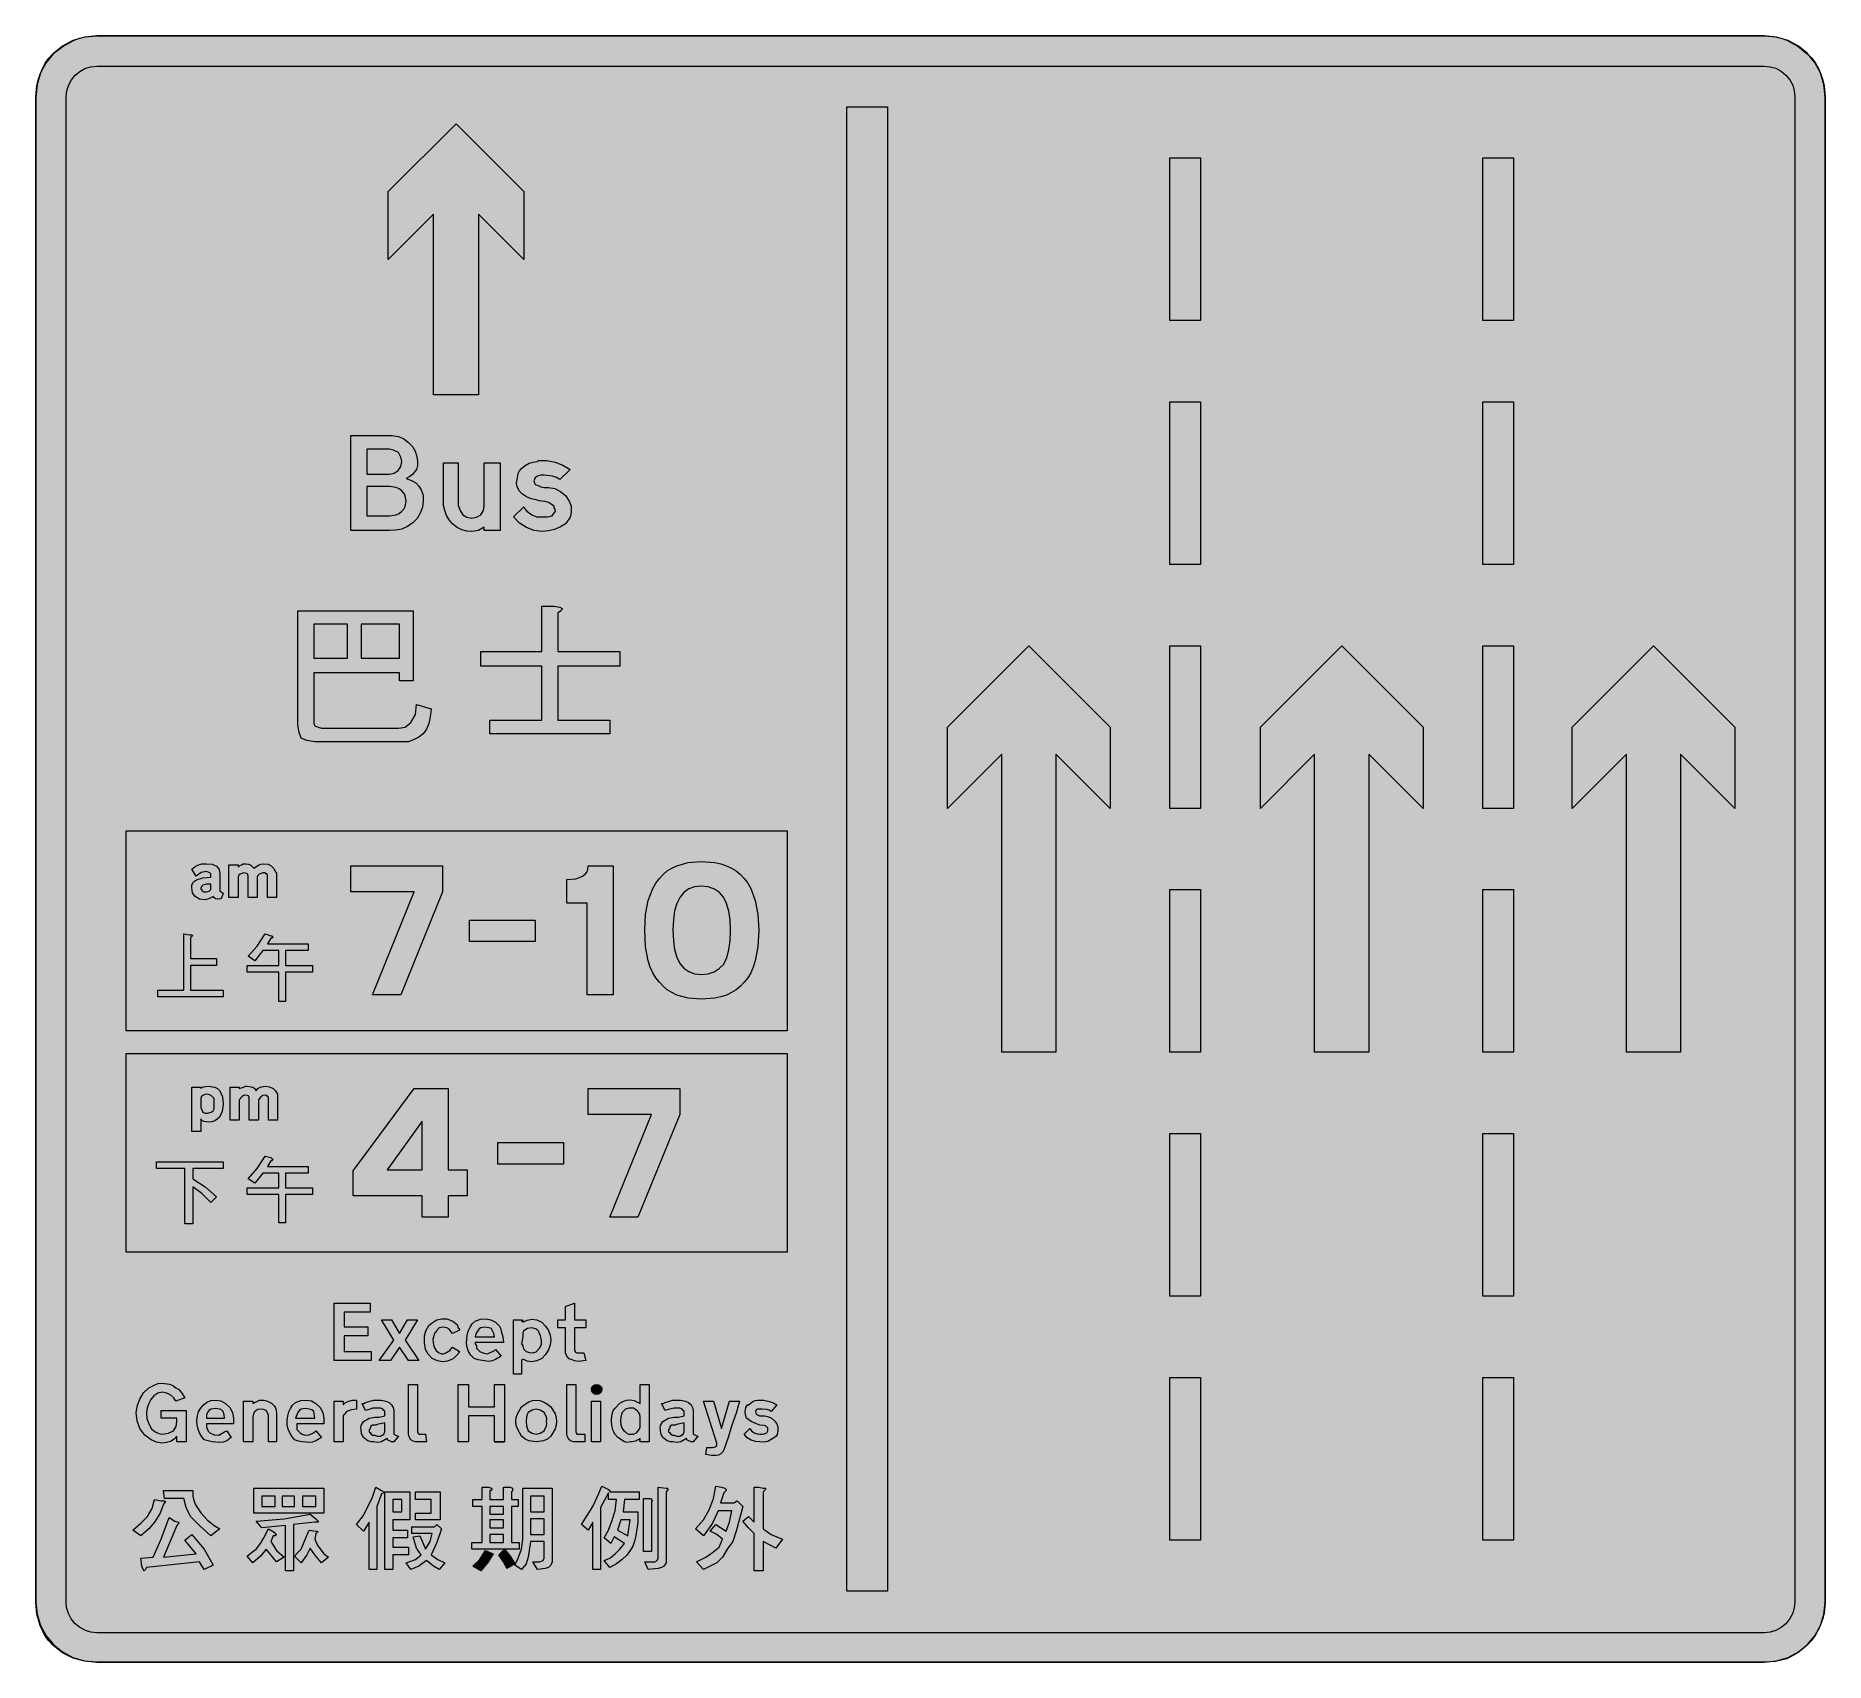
# Model space of a CAD drawing. Header units: metres. Extents: x 142 to 427, y 6 to 266.
import ezdxf

# ---------------------------------------------------------------- set-up
doc = ezdxf.new("R2010")
doc.units = ezdxf.units.M
for name, color, linetype, true_color in [('FILL_BLACK_000000', 7, 'Continuous', 0x000000), ('FILL_BLUE_0000FF', 7, 'Continuous', 0x0000ff), ('FILL_WHITE_FFFFFF', 7, 'Continuous', 0xffffff), ('STROKE_BLUE_0000FF', 7, 'Continuous', 0x0000ff), ('STROKE_WHITE_FFFFFF', 7, 'Continuous', 0xffffff)]:
    doc.layers.add(name, color=color, linetype=linetype, true_color=true_color)

msp = doc.modelspace()

# ---------------------------------------------------------------- hatches: boundary and pattern name
at = {"layer": 'FILL_BLACK_000000', "true_color": 0x000000}
h = msp.add_hatch(color=7, dxfattribs=at)
h.dxf.hatch_style = 1
h.paths.add_polyline_path([(170.08, 131.92), (169.92, 132.12), (169.38, 132.3), (168.57, 132.14), (167.76, 131.58), (167.04, 132.66), (167.58, 133.09), (168.12, 133.38), (168.68, 133.54), (169.38, 133.56), (170.33, 133.46), (171, 133.15), (171.41, 132.65), (171.54, 131.94), (171.54, 129.24), (171.72, 129.06), (172.08, 128.88), (171.72, 127.98), (171.2, 127.91), (170.82, 127.98), (170.57, 128.16), (170.46, 128.34), (169.9, 128), (169.2, 127.8), (168.26, 127.93), (167.58, 128.34), (167.18, 128.92), (167.04, 129.78), (167.09, 130.16), (167.24, 130.49), (167.49, 130.77), (167.83, 130.99), (168.79, 131.3), (170.1, 131.4), (170.1, 131.58), (170.08, 131.92)])
h.paths.add_polyline_path([(168.66, 129.42), (168.66, 129.24), (168.95, 129.08), (169.38, 129.06), (169.81, 129.17), (170.1, 129.42), (170.1, 130.32), (169.4, 130.3), (168.84, 130.14), (168.59, 129.94), (168.48, 129.6), (168.5, 129.51), (168.66, 129.42)], flags=16)
h = msp.add_hatch(color=7, dxfattribs=at)
h.dxf.hatch_style = 1
h.paths.add_polyline_path([(177.57, 131.66), (177.48, 131.4), (177.48, 128.16), (176.04, 128.16), (176.04, 131.58), (175.98, 131.82), (175.82, 131.98), (175.32, 132.12), (174.74, 131.89), (174.51, 131.66), (174.42, 131.4), (174.42, 128.16), (172.98, 128.16), (172.98, 133.38), (174.42, 133.38), (174.42, 133.02), (174.69, 133.27), (174.96, 133.38), (175.25, 133.54), (175.68, 133.56), (176.08, 133.5), (176.45, 133.33), (176.94, 132.84), (177.68, 133.33), (178.08, 133.5), (178.56, 133.56), (179.2, 133.46), (179.73, 133.2), (180.13, 132.8), (180.36, 132.3), (180.52, 132.21), (180.54, 132.12), (180.54, 131.94), (180.54, 128.16), (179.1, 128.16), (179.1, 131.58), (179.1, 131.76), (179.01, 131.92), (178.92, 131.94), (178.65, 132.1), (178.38, 132.12), (177.8, 131.89), (177.57, 131.66)])
h = msp.add_hatch(color=7, dxfattribs=at)
h.dxf.hatch_style = 1
h.paths.add_polyline_path([(202.5, 129.06), (192.42, 129.06), (192.42, 133.2), (207, 133.2), (207, 129.06), (200.34, 112.68), (195.84, 112.68), (202.5, 129.06)])
h = msp.add_hatch(color=7, dxfattribs=at)
h.dxf.hatch_style = 1
h.paths.add_polyline_path([(234.18, 112.68), (230.04, 112.68), (230.04, 127.26), (226.8, 127.26), (226.8, 131.04), (228.26, 131.17), (228.85, 131.34), (229.32, 131.58), (229.76, 131.88), (230.04, 132.25), (230.18, 132.69), (230.22, 133.2), (234.18, 133.2), (234.18, 112.68)])
h = msp.add_hatch(color=7, dxfattribs=at)
h.dxf.hatch_style = 1
h.paths.add_polyline_path([(256.84, 118.06), (256.51, 117.07), (256.11, 116.18), (255.63, 115.38), (255.06, 114.66), (254.48, 114.03), (253.81, 113.48), (253.07, 113.01), (252.25, 112.63), (251.35, 112.34), (250.38, 112.13), (248.22, 111.96), (246.17, 112.13), (244.35, 112.63), (243.54, 113.01), (242.8, 113.48), (242.14, 114.03), (241.56, 114.66), (240.99, 115.38), (240.51, 116.18), (240.11, 117.07), (239.78, 118.06), (239.36, 120.3), (239.22, 122.94), (239.36, 125.47), (239.78, 127.69), (240.51, 129.6), (240.99, 130.44), (241.56, 131.22), (242.14, 131.85), (242.8, 132.4), (243.54, 132.87), (244.35, 133.24), (246.17, 133.75), (248.22, 133.92), (250.38, 133.75), (251.35, 133.54), (252.25, 133.24), (253.07, 132.87), (253.81, 132.4), (254.48, 131.85), (255.06, 131.22), (255.63, 130.44), (256.11, 129.6), (256.84, 127.69), (257.26, 125.47), (257.4, 122.94), (257.26, 120.3), (256.84, 118.06)])
h.paths.add_polyline_path([(252.62, 126.01), (252.27, 127.22), (251.78, 128.2), (251.12, 128.97), (250.32, 129.52), (249.35, 129.85), (248.22, 129.96), (247.18, 129.86), (246.24, 129.53), (245.44, 128.97), (244.8, 128.16), (244.33, 127.22), (243.99, 126.02), (243.79, 124.59), (243.72, 122.94), (243.79, 121.29), (243.99, 119.87), (244.34, 118.66), (244.82, 117.67), (245.45, 116.91), (246.23, 116.36), (247.15, 116.03), (248.22, 115.92), (249.34, 116.02), (250.29, 116.32), (251.11, 116.83), (251.82, 117.54), (252.29, 118.59), (252.63, 119.83), (252.83, 121.29), (252.9, 122.94), (252.83, 124.59), (252.62, 126.01)], flags=16)
h = msp.add_hatch(color=7, dxfattribs=at)
h.dxf.hatch_style = 1
h.paths.add_polyline_path([(221.76, 124.56), (221.76, 121.14), (211.32, 121.14), (211.32, 124.56), (221.76, 124.56)])
h = msp.add_hatch(color=7, dxfattribs=at)
h.dxf.hatch_style = 1
h.paths.add_polyline_path([(167.04, 122.22), (167.22, 122.04), (166.86, 121.86), (166.86, 118.44), (171, 118.44), (171, 117.36), (166.86, 117.36), (166.86, 113.4), (172.08, 113.4), (172.08, 112.32), (161.64, 112.32), (161.64, 113.4), (165.78, 113.4), (165.78, 122.4), (166.68, 122.22), (167.04, 122.22)])
h = msp.add_hatch(color=7, dxfattribs=at)
h.dxf.hatch_style = 1
h.paths.add_polyline_path([(177.48, 120.42), (178.74, 122.4), (179.64, 122.04), (179.82, 122.04), (180, 121.86), (179.82, 121.68), (179.64, 121.68), (179.1, 120.78), (185.58, 120.78), (185.58, 119.7), (181.98, 119.7), (181.98, 117.36), (186.3, 117.36), (186.3, 116.28), (181.98, 116.28), (181.98, 111.6), (180.9, 111.6), (180.9, 116.28), (175.86, 116.28), (175.86, 117.36), (180.9, 117.36), (180.9, 119.7), (178.38, 119.7), (177.12, 118.08), (176.04, 118.8), (177.48, 120.42)])
h = msp.add_hatch(color=7, dxfattribs=at)
h.dxf.hatch_style = 1
h.paths.add_polyline_path([(171.45, 93.17), (171.11, 92.82), (170.71, 92.56), (170.25, 92.4), (169.74, 92.34), (168.98, 92.47), (168.68, 92.64), (168.48, 92.88), (168.48, 90.9), (167.04, 90.9), (167.04, 97.92), (168.48, 97.92), (168.48, 97.74), (168.6, 97.87), (168.91, 97.99), (169.74, 98.1), (170.71, 97.94), (171.13, 97.72), (171.54, 97.38), (171.95, 96.43), (172.08, 95.22), (171.92, 94.09), (171.45, 93.17)])
h.paths.add_polyline_path([(170.45, 94.16), (170.64, 94.5), (170.64, 96.12), (170.17, 96.61), (169.56, 96.84), (169.16, 96.78), (168.82, 96.61), (168.57, 96.38), (168.48, 96.12), (168.48, 94.68), (168.84, 93.96), (169.2, 93.8), (169.56, 93.78), (170.17, 93.94), (170.45, 94.16)], flags=16)
h = msp.add_hatch(color=7, dxfattribs=at)
h.dxf.hatch_style = 1
h.paths.add_polyline_path([(178.37, 96.6), (178.07, 96.43), (177.66, 95.94), (177.66, 92.7), (176.22, 92.7), (176.22, 96.3), (176.09, 96.55), (175.68, 96.66), (175.31, 96.6), (175.01, 96.43), (174.6, 95.94), (174.6, 92.7), (173.16, 92.7), (173.16, 97.92), (174.6, 97.92), (174.6, 97.74), (175.32, 97.92), (175.59, 98.08), (175.86, 98.1), (176.78, 97.94), (177.1, 97.72), (177.3, 97.38), (177.6, 97.72), (177.95, 97.94), (178.74, 98.1), (179.45, 98), (180, 97.74), (180.41, 97.34), (180.72, 96.84), (180.72, 96.66), (180.72, 96.48), (180.72, 92.7), (179.28, 92.7), (179.28, 96.12), (179.26, 96.37), (179.1, 96.48), (178.99, 96.64), (178.74, 96.66), (178.37, 96.6)])
h = msp.add_hatch(color=7, dxfattribs=at)
h.dxf.hatch_style = 1
h.paths.add_polyline_path([(210.96, 80.64), (207.9, 80.64), (207.9, 77.22), (203.76, 77.22), (203.76, 80.64), (192.78, 80.64), (192.78, 84.6), (202.5, 97.74), (207.9, 97.74), (207.9, 84.78), (210.96, 84.78), (210.96, 80.64)])
h.paths.add_polyline_path([(203.76, 84.78), (203.76, 92.52), (198.18, 84.78), (203.76, 84.78)], flags=16)
h = msp.add_hatch(color=7, dxfattribs=at)
h.dxf.hatch_style = 1
h.paths.add_polyline_path([(240.3, 93.6), (230.22, 93.6), (230.22, 97.74), (244.8, 97.74), (244.8, 93.6), (238.14, 77.22), (233.64, 77.22), (240.3, 93.6)])
h = msp.add_hatch(color=7, dxfattribs=at)
h.dxf.hatch_style = 1
h.paths.add_polyline_path([(226.26, 89.1), (226.26, 85.68), (215.82, 85.68), (215.82, 89.1), (226.26, 89.1)])
h = msp.add_hatch(color=7, dxfattribs=at)
h.dxf.hatch_style = 1
h.paths.add_polyline_path([(172.08, 86.04), (172.08, 84.96), (167.22, 84.96), (167.22, 83.34), (169.2, 82.08), (171, 80.46), (170.1, 79.56), (168.66, 81), (167.22, 82.08), (167.22, 76.14), (165.96, 76.14), (165.96, 84.96), (161.46, 84.96), (161.46, 86.04), (172.08, 86.04)])
h = msp.add_hatch(color=7, dxfattribs=at)
h.dxf.hatch_style = 1
h.paths.add_polyline_path([(177.48, 84.96), (178.74, 86.94), (179.64, 86.76), (179.82, 86.58), (180, 86.4), (179.82, 86.22), (179.64, 86.22), (179.1, 85.32), (185.58, 85.32), (185.58, 84.24), (181.98, 84.24), (181.98, 81.9), (186.3, 81.9), (186.3, 80.82), (181.98, 80.82), (181.98, 76.32), (180.9, 76.32), (180.9, 80.82), (175.86, 80.82), (175.86, 81.9), (180.9, 81.9), (180.9, 84.24), (178.38, 84.24), (177.12, 82.62), (176.04, 83.34), (177.48, 84.96)])
at = {"layer": 'FILL_BLUE_0000FF', "true_color": 0x0000ff}
h = msp.add_hatch(color=7, dxfattribs=at)
h.dxf.hatch_style = 1
h.paths.add_polyline_path([(417.6, 260.64), (418.54, 260.57), (419.45, 260.32), (420.28, 259.88), (421.02, 259.2), (421.7, 258.46), (422.15, 257.62), (422.39, 256.72), (422.46, 255.78), (422.46, 15.84), (422.39, 15), (422.15, 14.13), (421.7, 13.26), (421.02, 12.42), (420.28, 11.82), (419.45, 11.36), (418.54, 11.08), (417.6, 10.98), (151.92, 10.98), (150.95, 11.09), (150.12, 11.34), (149.18, 11.88), (148.5, 12.42), (147.83, 13.23), (147.42, 14.04), (147.11, 15.01), (147.06, 15.84), (147.06, 255.78), (147.16, 256.76), (147.44, 257.68), (147.89, 258.5), (148.48, 259.22), (149.2, 259.81), (150.02, 260.26), (150.94, 260.54), (151.92, 260.64), (417.6, 260.64)])
at = {"layer": 'FILL_WHITE_FFFFFF', "true_color": 0xffffff}
h = msp.add_hatch(color=7, dxfattribs=at)
h.dxf.hatch_style = 1
h.paths.add_polyline_path([(149.96, 6.47), (148.14, 6.97), (146.45, 7.82), (144.9, 9), (144.27, 9.71), (143.72, 10.47), (142.88, 12.15), (142.37, 13.96), (142.2, 15.84), (142.2, 255.78), (142.36, 257.51), (142.58, 258.44), (142.92, 259.38), (143.25, 260.29), (143.71, 261.13), (144.26, 261.91), (144.9, 262.62), (146.54, 263.83), (148.32, 264.78), (149.16, 265.12), (150.05, 265.34), (151.92, 265.5), (417.6, 265.5), (419.4, 265.34), (420.28, 265.12), (421.2, 264.78), (422.96, 263.83), (424.44, 262.62), (425.18, 261.91), (425.79, 261.13), (426.26, 260.29), (426.6, 259.38), (426.94, 258.44), (427.16, 257.51), (427.32, 255.78), (427.32, 15.84), (427.16, 14.13), (426.94, 13.26), (426.6, 12.42), (426.26, 11.51), (425.79, 10.64), (425.18, 9.81), (424.44, 9), (422.96, 7.78), (421.2, 6.84), (419.4, 6.43), (417.6, 6.3), (151.92, 6.3), (149.96, 6.47)])
h = msp.add_hatch(color=7, dxfattribs=at)
h.dxf.hatch_style = 1
h.paths.add_polyline_path([(277.92, 254.16), (277.92, 17.64), (271.44, 17.64), (271.44, 254.16), (277.92, 254.16)])
h = msp.add_hatch(color=7, dxfattribs=at)
h.dxf.hatch_style = 1
h.paths.add_polyline_path([(212.76, 208.26), (205.56, 208.26), (205.56, 237.06), (198.36, 229.86), (198.36, 240.66), (209.16, 251.46), (219.96, 240.66), (219.96, 229.86), (212.76, 237.06), (212.76, 208.26)])
h = msp.add_hatch(color=7, dxfattribs=at)
h.dxf.hatch_style = 1
h.paths.add_polyline_path([(327.78, 246.06), (327.78, 220.14), (322.92, 220.14), (322.92, 246.06), (327.78, 246.06)])
h = msp.add_hatch(color=7, dxfattribs=at)
h.dxf.hatch_style = 1
h.paths.add_polyline_path([(377.64, 246.06), (377.64, 220.14), (372.78, 220.14), (372.78, 246.06), (377.64, 246.06)])
h = msp.add_hatch(color=7, dxfattribs=at)
h.dxf.hatch_style = 1
h.paths.add_polyline_path([(327.78, 207.18), (327.78, 181.26), (322.92, 181.26), (322.92, 207.18), (327.78, 207.18)])
h = msp.add_hatch(color=7, dxfattribs=at)
h.dxf.hatch_style = 1
h.paths.add_polyline_path([(377.64, 207.18), (377.64, 181.26), (372.78, 181.26), (372.78, 207.18), (377.64, 207.18)])
h = msp.add_hatch(color=7, dxfattribs=at)
h.dxf.hatch_style = 1
h.paths.add_polyline_path([(203.24, 193.75), (203.58, 193.14), (203.79, 192.73), (203.9, 192.31), (203.94, 191.34), (203.81, 190.38), (203.47, 189.43), (202.95, 188.58), (202.32, 187.92), (201.45, 187.27), (200.5, 186.88), (199.51, 186.7), (198.54, 186.66), (192.42, 186.66), (192.42, 201.78), (197.82, 201.78), (198.97, 201.81), (199.98, 201.64), (200.86, 201.27), (201.6, 200.7), (202.2, 200.07), (202.66, 199.3), (202.94, 198.47), (203.04, 197.64), (203.02, 197.01), (202.86, 196.38), (202.25, 195.59), (201.82, 195.24), (201.24, 194.94), (202.09, 194.63), (202.75, 194.24), (203.24, 193.75)])
h.paths.add_polyline_path([(199.94, 196.24), (200.36, 196.87), (200.52, 197.64), (200.39, 198.36), (199.98, 199.08), (199.19, 199.48), (198.54, 199.62), (194.94, 199.62), (194.94, 195.66), (198.54, 195.66), (199.31, 195.82), (199.94, 196.24)], flags=16)
h.paths.add_polyline_path([(200.08, 189.38), (200.52, 189.72), (200.86, 190.05), (201.08, 190.46), (201.24, 191.34), (201.08, 192.22), (200.86, 192.63), (200.52, 192.96), (200.08, 193.3), (199.6, 193.52), (198.54, 193.68), (194.94, 193.68), (194.94, 189), (198.54, 189), (199.6, 189.16), (200.08, 189.38)], flags=16)
h = msp.add_hatch(color=7, dxfattribs=at)
h.dxf.hatch_style = 1
h.paths.add_polyline_path([(210.87, 186.55), (210.08, 186.77), (209.33, 187.16), (208.62, 187.74), (208.04, 188.34), (207.63, 189.04), (207.35, 189.82), (207.18, 190.62), (207.18, 197.46), (209.52, 197.46), (209.52, 190.62), (209.81, 189.83), (210.24, 189.18), (210.89, 188.77), (211.68, 188.64), (212.4, 188.77), (213.12, 189.18), (213.53, 189.83), (213.66, 190.62), (213.66, 197.46), (216.18, 197.46), (216.18, 186.66), (213.66, 186.66), (213.66, 187.2), (212.76, 186.66), (211.68, 186.48), (210.87, 186.55)])
h = msp.add_hatch(color=7, dxfattribs=at)
h.dxf.hatch_style = 1
h.paths.add_polyline_path([(222.66, 193.61), (223.2, 193.5), (223.56, 193.5), (223.92, 193.5), (224.88, 193.34), (225.81, 192.89), (226.6, 192.21), (227.16, 191.34), (227.48, 190.53), (227.52, 189.72), (227.46, 189.18), (227.27, 188.66), (226.62, 187.74), (225.78, 187.24), (224.87, 186.84), (223.89, 186.58), (222.84, 186.48), (221.61, 186.64), (220.39, 187.11), (219.27, 187.85), (218.34, 188.82), (219.96, 190.44), (220.16, 190.07), (220.46, 189.74), (221.22, 189.18), (222.03, 188.86), (222.84, 188.82), (223.74, 188.82), (224.46, 189), (225, 189.72), (224.98, 189.99), (224.82, 190.26), (224.8, 190.51), (224.64, 190.62), (223.88, 191.11), (223.37, 191.28), (222.84, 191.34), (222.39, 191.36), (221.94, 191.52), (221.14, 191.72), (220.39, 192.04), (219.74, 192.46), (219.24, 192.96), (218.86, 193.79), (218.81, 194.25), (218.88, 194.76), (219.04, 195.73), (219.26, 196.15), (219.6, 196.56), (220.17, 197.03), (220.79, 197.37), (221.45, 197.57), (222.12, 197.64), (222.3, 197.82), (223.64, 197.82), (224.96, 197.57), (226.2, 197.09), (227.34, 196.38), (225.72, 194.76), (225.15, 195.1), (224.53, 195.32), (223.2, 195.48), (222.66, 195.46), (222.12, 195.3), (221.78, 195.07), (221.58, 194.58), (221.72, 194.08), (221.88, 193.92), (222.12, 193.86), (222.66, 193.61)])
h = msp.add_hatch(color=7, dxfattribs=at)
h.dxf.hatch_style = 1
h.paths.add_polyline_path([(225.72, 174.42), (226.08, 174.24), (225.9, 173.88), (225.36, 173.52), (225.36, 167.4), (235.26, 167.4), (235.26, 165.06), (225.36, 165.06), (225.36, 156.42), (233.64, 156.42), (233.64, 154.26), (214.56, 154.26), (214.56, 156.42), (222.84, 156.42), (222.84, 165.06), (213.12, 165.06), (213.12, 167.4), (222.84, 167.4), (222.84, 174.6), (224.82, 174.6), (225.72, 174.42)])
h = msp.add_hatch(color=7, dxfattribs=at)
h.dxf.hatch_style = 1
h.paths.add_polyline_path([(200.16, 162.72), (200.16, 163.98), (186.48, 163.98), (186.48, 155.88), (186.66, 155.52), (187.2, 155.34), (187.74, 155.16), (199.98, 155.16), (201.06, 155.34), (201.96, 156.06), (202.68, 157.32), (202.86, 158.94), (205.2, 158.22), (205.02, 156.96), (204.84, 155.88), (204.48, 154.98), (203.94, 154.26), (203.22, 153.72), (202.5, 153.36), (201.6, 153), (186.66, 153), (185.4, 153.18), (184.5, 153.54), (184.14, 154.44), (183.96, 155.7), (183.96, 173.88), (202.32, 173.88), (202.32, 162.72), (200.16, 162.72)])
h.paths.add_polyline_path([(186.48, 171.72), (186.48, 166.32), (191.88, 166.32), (191.88, 171.72), (186.48, 171.72)], flags=16)
h.paths.add_polyline_path([(200.16, 171.72), (194.04, 171.72), (194.04, 166.32), (200.16, 166.32), (200.16, 171.72)], flags=16)
h = msp.add_hatch(color=7, dxfattribs=at)
h.dxf.hatch_style = 1
h.paths.add_polyline_path([(313.38, 142.38), (304.74, 151.02), (304.74, 103.5), (296.1, 103.5), (296.1, 151.02), (287.46, 142.38), (287.46, 155.34), (300.42, 168.3), (313.38, 155.34), (313.38, 142.38)])
h = msp.add_hatch(color=7, dxfattribs=at)
h.dxf.hatch_style = 1
h.paths.add_polyline_path([(327.78, 168.3), (327.78, 142.38), (322.92, 142.38), (322.92, 168.3), (327.78, 168.3)])
h = msp.add_hatch(color=7, dxfattribs=at)
h.dxf.hatch_style = 1
h.paths.add_polyline_path([(363.24, 142.38), (354.6, 151.02), (354.6, 103.5), (345.96, 103.5), (345.96, 151.02), (337.32, 142.38), (337.32, 155.34), (350.28, 168.3), (363.24, 155.34), (363.24, 142.38)])
h = msp.add_hatch(color=7, dxfattribs=at)
h.dxf.hatch_style = 1
h.paths.add_polyline_path([(377.64, 168.3), (377.64, 142.38), (372.78, 142.38), (372.78, 168.3), (377.64, 168.3)])
h = msp.add_hatch(color=7, dxfattribs=at)
h.dxf.hatch_style = 1
h.paths.add_polyline_path([(412.92, 142.38), (404.28, 151.02), (404.28, 103.5), (395.64, 103.5), (395.64, 151.02), (387, 142.38), (387, 155.34), (399.96, 168.3), (412.92, 155.34), (412.92, 142.38)])
h = msp.add_hatch(color=7, dxfattribs=at)
h.dxf.hatch_style = 1
h.paths.add_polyline_path([(261.9, 138.78), (261.9, 106.92), (156.6, 106.92), (156.6, 138.78), (261.9, 138.78)])
h = msp.add_hatch(color=7, dxfattribs=at)
h.dxf.hatch_style = 1
h.paths.add_polyline_path([(327.78, 129.42), (327.78, 103.5), (322.92, 103.5), (322.92, 129.42), (327.78, 129.42)])
h = msp.add_hatch(color=7, dxfattribs=at)
h.dxf.hatch_style = 1
h.paths.add_polyline_path([(377.64, 129.42), (377.64, 103.5), (372.78, 103.5), (372.78, 129.42), (377.64, 129.42)])
h = msp.add_hatch(color=7, dxfattribs=at)
h.dxf.hatch_style = 1
h.paths.add_polyline_path([(261.9, 103.32), (261.9, 71.64), (156.6, 71.64), (156.6, 103.32), (261.9, 103.32)])
h = msp.add_hatch(color=7, dxfattribs=at)
h.dxf.hatch_style = 1
h.paths.add_polyline_path([(327.78, 90.54), (327.78, 64.62), (322.92, 64.62), (322.92, 90.54), (327.78, 90.54)])
h = msp.add_hatch(color=7, dxfattribs=at)
h.dxf.hatch_style = 1
h.paths.add_polyline_path([(377.64, 90.54), (377.64, 64.62), (372.78, 64.62), (372.78, 90.54), (377.64, 90.54)])
h = msp.add_hatch(color=7, dxfattribs=at)
h.dxf.hatch_style = 1
h.paths.add_polyline_path([(189.72, 63.54), (195.48, 63.54), (195.48, 62.1), (191.34, 62.1), (191.34, 59.76), (195.12, 59.76), (195.12, 58.32), (191.34, 58.32), (191.34, 55.8), (195.66, 55.8), (195.66, 54.36), (189.72, 54.36), (189.72, 63.54)])
h = msp.add_hatch(color=7, dxfattribs=at)
h.dxf.hatch_style = 1
h.paths.add_polyline_path([(228.17, 55.73), (228.42, 55.62), (228.96, 55.62), (229.5, 55.62), (229.86, 54.36), (228.69, 54.25), (228.09, 54.33), (227.52, 54.54), (227.16, 54.67), (226.8, 55.08), (226.62, 55.62), (226.62, 59.58), (225.36, 59.58), (225.36, 60.84), (226.62, 60.84), (226.62, 63), (228.06, 63.54), (228.06, 60.84), (229.86, 60.84), (229.86, 59.58), (228.06, 59.58), (228.06, 55.98), (228.17, 55.73)])
h = msp.add_hatch(color=7, dxfattribs=at)
h.dxf.hatch_style = 1
h.paths.add_polyline_path([(200.16, 56.52), (198.72, 54.36), (196.92, 54.36), (199.26, 57.6), (197.28, 60.84), (198.9, 60.84), (200.16, 58.68), (201.42, 60.84), (203.04, 60.84), (201.06, 57.6), (203.22, 54.36), (201.6, 54.36), (200.16, 56.52)])
h = msp.add_hatch(color=7, dxfattribs=at)
h.dxf.hatch_style = 1
h.paths.add_polyline_path([(209.52, 55.44), (208.98, 54.9), (208.71, 54.65), (208.44, 54.54), (207.79, 54.29), (207, 54.18), (206.19, 54.31), (205.38, 54.72), (204.71, 55.37), (204.3, 56.16), (204.14, 57.24), (204.12, 58.32), (204.35, 59.13), (204.84, 59.94), (205.4, 60.46), (206.1, 60.84), (206.91, 61), (207.72, 61.02), (208.67, 60.64), (209.34, 60.12), (209.52, 59.58), (209.68, 59.47), (209.7, 59.22), (208.62, 58.68), (208.08, 59.4), (207.72, 59.58), (207.09, 59.71), (206.46, 59.58), (206.03, 59.13), (205.74, 58.68), (205.45, 57.71), (205.56, 56.88), (205.73, 56.38), (205.99, 55.96), (206.34, 55.64), (206.82, 55.44), (207.18, 55.46), (207.54, 55.62), (208.15, 56), (208.62, 56.52), (209.7, 55.8), (209.52, 55.44)])
h = msp.add_hatch(color=7, dxfattribs=at)
h.dxf.hatch_style = 1
h.paths.add_polyline_path([(212.4, 56.34), (212.94, 55.8), (213.57, 55.55), (214.2, 55.44), (215.28, 55.98), (215.46, 56.16), (216.36, 55.08), (215.46, 54.54), (214.92, 54.33), (214.38, 54.25), (213.3, 54.36), (212.67, 54.47), (212.04, 54.72), (211.52, 55.26), (211.14, 55.8), (210.93, 56.47), (210.85, 57.15), (210.96, 58.5), (211.13, 59.14), (211.39, 59.71), (211.74, 60.22), (212.22, 60.66), (213.06, 60.96), (213.91, 61.04), (214.73, 60.89), (215.46, 60.48), (216.11, 59.83), (216.3, 59.44), (216.36, 59.04), (216.61, 58.14), (216.72, 57.24), (212.22, 57.24), (212.22, 57.06), (212.4, 56.7), (212.4, 56.34)])
h.paths.add_polyline_path([(215.17, 58.68), (214.92, 59.22), (214.79, 59.47), (214.38, 59.58), (213.75, 59.71), (213.12, 59.58), (212.85, 59.44), (212.58, 59.04), (212.33, 58.66), (212.22, 58.14), (215.28, 58.14), (215.17, 58.68)], flags=16)
h = msp.add_hatch(color=7, dxfattribs=at)
h.dxf.hatch_style = 1
h.paths.add_polyline_path([(221.24, 60.95), (222.03, 60.86), (222.84, 60.48), (223.44, 59.88), (223.9, 59.17), (224.18, 58.4), (224.28, 57.6), (224.18, 56.87), (223.9, 56.09), (223.44, 55.35), (222.84, 54.72), (222.03, 54.31), (221.22, 54.18), (220.52, 54.29), (219.96, 54.54), (219.78, 54.54), (219.6, 54.36), (219.6, 52.2), (218.34, 52.2), (218.34, 60.84), (219.6, 60.84), (219.6, 60.66), (219.78, 60.66), (219.78, 60.48), (220.49, 60.81), (221.24, 60.95)])
h.paths.add_polyline_path([(219.83, 58.84), (219.78, 58.32), (219.78, 58.14), (219.6, 57.06), (219.78, 56.7), (219.92, 56.25), (220.32, 55.8), (220.79, 55.64), (221.4, 55.62), (221.94, 55.78), (222.48, 56.34), (222.76, 56.94), (222.8, 57.62), (222.63, 58.34), (222.3, 59.04), (222.11, 59.28), (221.83, 59.44), (221.22, 59.58), (220.55, 59.47), (220.14, 59.22), (219.93, 59.05), (219.83, 58.84)], flags=16)
h = msp.add_hatch(color=7, dxfattribs=at)
h.dxf.hatch_style = 1
h.paths.add_polyline_path([(327.78, 51.66), (327.78, 25.74), (322.92, 25.74), (322.92, 51.66), (327.78, 51.66)])
h = msp.add_hatch(color=7, dxfattribs=at)
h.dxf.hatch_style = 1
h.paths.add_polyline_path([(377.64, 51.66), (377.64, 25.74), (372.78, 25.74), (372.78, 51.66), (377.64, 51.66)])
h = msp.add_hatch(color=7, dxfattribs=at)
h.dxf.hatch_style = 1
h.paths.add_polyline_path([(164.23, 41.83), (163.67, 41.49), (163.03, 41.29), (162.36, 41.22), (161.46, 41.35), (160.56, 41.76), (159.59, 42.46), (158.76, 43.56), (158.36, 44.75), (158.22, 46.08), (158.42, 47.29), (158.76, 48.24), (159.35, 49.21), (160.2, 50.04), (161.15, 50.53), (161.72, 50.7), (162.36, 50.76), (163.51, 50.6), (164.06, 50.38), (164.52, 50.04), (165, 49.74), (165.38, 49.36), (165.96, 48.42), (164.52, 47.88), (164.18, 48.41), (163.71, 48.87), (163.1, 49.2), (162.36, 49.32), (161.62, 49.17), (161.01, 48.76), (160.54, 48.18), (160.2, 47.52), (159.97, 46.86), (159.86, 46.03), (159.92, 45.14), (160.2, 44.28), (160.66, 43.5), (161.21, 43), (161.79, 42.74), (162.36, 42.66), (163.33, 42.79), (164.16, 43.2), (164.57, 43.85), (164.7, 44.64), (164.7, 45.18), (162.18, 45.18), (162.18, 46.44), (166.14, 46.44), (166.14, 41.4), (164.7, 41.4), (164.7, 42.3), (164.23, 41.83)])
h = msp.add_hatch(color=7, dxfattribs=at)
h.dxf.hatch_style = 1
h.paths.add_polyline_path([(201.6, 50.58), (203.04, 50.58), (203.04, 43.02), (203.06, 42.84), (203.22, 42.66), (203.4, 42.66), (203.94, 42.66), (204.3, 42.66), (204.48, 41.4), (203.58, 41.4), (202.68, 41.4), (202.32, 41.51), (201.96, 41.76), (201.71, 42.21), (201.6, 42.66), (201.6, 50.58)])
h = msp.add_hatch(color=7, dxfattribs=at)
h.dxf.hatch_style = 1
h.paths.add_polyline_path([(215.28, 45.54), (211.14, 45.54), (211.14, 41.4), (209.52, 41.4), (209.52, 50.58), (211.14, 50.58), (211.14, 46.98), (215.28, 46.98), (215.28, 50.58), (216.9, 50.58), (216.9, 41.4), (215.28, 41.4), (215.28, 45.54)])
h = msp.add_hatch(color=7, dxfattribs=at)
h.dxf.hatch_style = 1
h.paths.add_polyline_path([(226.8, 50.58), (228.24, 50.58), (228.24, 43.02), (228.42, 42.66), (228.6, 42.66), (229.14, 42.66), (229.68, 42.66), (229.68, 41.4), (228.78, 41.4), (227.88, 41.4), (227.52, 41.51), (227.16, 41.76), (226.91, 42.21), (226.8, 42.66), (226.8, 50.58)])
h = msp.add_hatch(color=7, dxfattribs=at)
h.dxf.hatch_style = 1
h.paths.add_polyline_path([(232.32, 49.49), (232.13, 49.21), (231.85, 49.02), (231.48, 48.96), (231.22, 49.02), (230.99, 49.21), (230.82, 49.49), (230.76, 49.86), (230.82, 50.12), (230.99, 50.35), (231.22, 50.52), (231.48, 50.58), (231.85, 50.52), (232.13, 50.35), (232.32, 50.12), (232.38, 49.86), (232.32, 49.49)])
h = msp.add_hatch(color=7, dxfattribs=at)
h.dxf.hatch_style = 1
h.paths.add_polyline_path([(237.24, 41.4), (236.88, 41.4), (236.43, 41.33), (235.98, 41.4), (234.95, 42.1), (234.51, 42.59), (234.18, 43.2), (233.98, 44.01), (233.91, 44.82), (233.98, 45.63), (234.18, 46.44), (234.54, 46.8), (235.24, 47.56), (235.73, 47.86), (236.34, 48.06), (236.98, 48.1), (237.56, 47.99), (238.5, 47.52), (238.5, 50.58), (239.94, 50.58), (239.94, 41.4), (238.5, 41.4), (238.5, 41.94), (238.41, 41.92), (238.32, 41.76), (238.14, 41.76), (237.76, 41.51), (237.24, 41.4)])
h.paths.add_polyline_path([(238.32, 43.38), (238.48, 43.74), (238.5, 44.1), (238.5, 45.36), (238.46, 45.81), (238.14, 46.26), (237.78, 46.6), (237.42, 46.8), (237.24, 46.8), (236.7, 46.78), (236.16, 46.62), (235.62, 46.08), (235.42, 45.41), (235.35, 44.75), (235.42, 44.13), (235.62, 43.56), (235.89, 43.15), (236.16, 43.02), (236.43, 42.77), (236.7, 42.66), (237.42, 42.66), (237.94, 42.88), (238.32, 43.38)], flags=16)
h = msp.add_hatch(color=7, dxfattribs=at)
h.dxf.hatch_style = 1
h.paths.add_polyline_path([(169.56, 43.38), (169.67, 43.11), (169.92, 42.84), (170.64, 42.52), (171.36, 42.48), (172.26, 43.02), (172.62, 43.2), (173.34, 42.12), (172.62, 41.58), (172.05, 41.37), (171.45, 41.29), (170.28, 41.4), (169.02, 41.76), (168.59, 42.3), (168.3, 42.84), (168.07, 43.44), (167.92, 44.12), (167.87, 44.84), (167.94, 45.54), (168.14, 46.18), (168.46, 46.75), (168.88, 47.26), (169.38, 47.7), (170.11, 48), (170.91, 48.08), (171.71, 47.93), (172.44, 47.52), (173.12, 46.87), (173.52, 46.08), (173.68, 45.18), (173.7, 44.28), (169.38, 44.28), (169.38, 44.1), (169.38, 43.74), (169.56, 43.38)])
h.paths.add_polyline_path([(172.24, 45.72), (172.08, 46.26), (171.81, 46.51), (171.54, 46.62), (170.82, 46.75), (170.1, 46.62), (169.83, 46.48), (169.56, 46.08), (169.4, 45.7), (169.38, 45.18), (172.26, 45.18), (172.24, 45.72)], flags=16)
h = msp.add_hatch(color=7, dxfattribs=at)
h.dxf.hatch_style = 1
h.paths.add_polyline_path([(177.57, 46.57), (177.12, 46.26), (176.87, 45.88), (176.76, 45.36), (176.76, 41.4), (175.32, 41.4), (175.32, 47.88), (176.76, 47.88), (176.76, 47.52), (177.84, 48.06), (178.54, 48.04), (179.1, 47.88), (179.78, 47.59), (180.18, 47.16), (180.39, 46.86), (180.5, 46.53), (180.54, 45.9), (180.54, 41.4), (179.28, 41.4), (179.28, 45.72), (178.92, 46.44), (178.47, 46.6), (178.02, 46.62), (177.57, 46.57)])
h = msp.add_hatch(color=7, dxfattribs=at)
h.dxf.hatch_style = 1
h.paths.add_polyline_path([(183.78, 43.38), (184.32, 42.84), (184.62, 42.63), (184.95, 42.52), (185.58, 42.48), (186.26, 42.75), (186.66, 43.02), (186.84, 43.2), (187.74, 42.12), (186.84, 41.58), (186.3, 41.37), (185.76, 41.29), (184.68, 41.4), (184.05, 41.51), (183.42, 41.76), (182.99, 42.3), (182.7, 42.84), (182.39, 43.44), (182.25, 44.12), (182.24, 44.84), (182.34, 45.54), (182.51, 46.18), (182.77, 46.75), (183.12, 47.26), (183.6, 47.7), (184.44, 48), (185.29, 48.08), (186.11, 47.93), (186.84, 47.52), (187.52, 46.87), (187.92, 46.08), (188.08, 45.18), (188.1, 44.28), (183.78, 44.28), (183.78, 44.1), (183.78, 43.74), (183.78, 43.38)])
h.paths.add_polyline_path([(186.48, 46.26), (186.19, 46.51), (185.76, 46.62), (185.13, 46.75), (184.5, 46.62), (184.23, 46.48), (183.96, 46.08), (183.6, 45.18), (186.66, 45.18), (186.48, 46.26)], flags=16)
h = msp.add_hatch(color=7, dxfattribs=at)
h.dxf.hatch_style = 1
h.paths.add_polyline_path([(191.54, 47.68), (192.06, 47.88), (192.69, 48.04), (193.32, 48.06), (193.32, 46.62), (192.51, 46.51), (191.7, 46.26), (191.34, 45.72), (191.18, 45.61), (191.16, 45.36), (191.16, 41.4), (189.72, 41.4), (189.72, 47.88), (191.16, 47.88), (191.16, 47.34), (191.54, 47.68)])
h = msp.add_hatch(color=7, dxfattribs=at)
h.dxf.hatch_style = 1
h.paths.add_polyline_path([(198.9, 41.42), (198.54, 41.58), (198.29, 41.69), (198.18, 41.94), (197.28, 41.4), (196.72, 41.33), (196.02, 41.4), (195.64, 41.42), (195.12, 41.58), (194.4, 42.12), (194.09, 42.68), (194.04, 43.38), (193.97, 43.68), (194.02, 44.01), (194.4, 44.64), (195.3, 45.18), (196.2, 45.36), (196.92, 45.36), (197.82, 45.54), (197.82, 45.72), (197.82, 46.08), (197.8, 46.33), (197.64, 46.44), (197.44, 46.69), (197.1, 46.8), (196.2, 46.8), (195.84, 46.78), (195.48, 46.62), (194.76, 46.44), (194.22, 47.52), (194.49, 47.54), (194.76, 47.7), (195.48, 47.88), (196.02, 48.04), (196.56, 48.06), (197.21, 48.04), (198, 47.88), (198.52, 47.68), (198.9, 47.34), (199.15, 46.89), (199.26, 46.44), (199.26, 45.72), (199.26, 45), (199.26, 43.02), (199.26, 42.66), (199.42, 42.57), (199.44, 42.48), (199.98, 42.3), (199.26, 41.4), (198.9, 41.42)])
h.paths.add_polyline_path([(197.1, 42.3), (197.64, 42.66), (197.82, 43.02), (197.82, 44.46), (197.1, 44.28), (196.74, 44.26), (196.38, 44.1), (195.84, 44.1), (195.59, 43.9), (195.48, 43.56), (195.32, 43.36), (195.3, 43.02), (195.48, 42.91), (195.66, 42.66), (195.86, 42.5), (196.2, 42.48), (196.58, 42.32), (197.1, 42.3)], flags=16)
h = msp.add_hatch(color=7, dxfattribs=at)
h.dxf.hatch_style = 1
h.paths.add_polyline_path([(218.95, 45.88), (219.6, 46.98), (220.17, 47.45), (220.77, 47.79), (221.37, 47.99), (221.94, 48.06), (222.51, 47.99), (223.11, 47.79), (223.71, 47.45), (224.28, 46.98), (224.93, 45.88), (225.12, 45.28), (225.18, 44.64), (225.12, 44.07), (224.93, 43.47), (224.28, 42.3), (223.71, 41.86), (223.11, 41.58), (221.94, 41.4), (220.77, 41.58), (220.17, 41.86), (219.6, 42.3), (218.95, 43.47), (218.76, 44.07), (218.7, 44.64), (218.76, 45.28), (218.95, 45.88)])
h.paths.add_polyline_path([(220.68, 46.08), (220.47, 45.78), (220.37, 45.43), (220.32, 44.64), (220.37, 43.99), (220.68, 43.2), (221.31, 42.79), (221.94, 42.66), (222.57, 42.79), (223.2, 43.2), (223.58, 43.99), (223.63, 44.34), (223.56, 44.64), (223.63, 45.04), (223.58, 45.43), (223.2, 46.08), (222.57, 46.48), (221.94, 46.62), (221.31, 46.48), (220.68, 46.08)], flags=16)
h = msp.add_hatch(color=7, dxfattribs=at)
h.dxf.hatch_style = 1
h.paths.add_polyline_path([(232.2, 47.88), (232.2, 41.4), (230.76, 41.4), (230.76, 47.88), (232.2, 47.88)])
h = msp.add_hatch(color=7, dxfattribs=at)
h.dxf.hatch_style = 1
h.paths.add_polyline_path([(246.6, 41.4), (246.24, 41.58), (245.99, 41.69), (245.88, 41.94), (244.98, 41.4), (244.42, 41.33), (243.72, 41.4), (243.34, 41.42), (242.82, 41.58), (242.1, 42.12), (241.79, 42.68), (241.74, 43.38), (241.67, 43.68), (241.72, 44.01), (242.1, 44.64), (243, 45.18), (243.9, 45.36), (244.62, 45.36), (245.52, 45.54), (245.52, 45.72), (245.52, 46.08), (245.5, 46.33), (245.34, 46.44), (245.14, 46.69), (244.8, 46.8), (243.9, 46.8), (243.18, 46.62), (242.46, 46.44), (241.92, 47.52), (242.19, 47.54), (242.46, 47.7), (243.18, 47.88), (243.72, 48.04), (244.26, 48.06), (244.91, 48.04), (245.7, 47.88), (246.22, 47.68), (246.6, 47.34), (246.85, 46.89), (246.96, 46.44), (246.96, 45.72), (246.96, 45), (246.96, 43.02), (246.96, 42.66), (247.32, 42.48), (247.68, 42.3), (246.96, 41.4), (246.6, 41.4)])
h.paths.add_polyline_path([(244.8, 42.3), (245.34, 42.66), (245.52, 43.02), (245.52, 44.46), (244.8, 44.28), (244.44, 44.26), (244.08, 44.1), (243.54, 44.1), (243.29, 43.9), (243.18, 43.56), (243.02, 43.36), (243, 43.02), (243.18, 42.91), (243.36, 42.66), (243.63, 42.5), (243.9, 42.48), (244.28, 42.32), (244.8, 42.3)], flags=16)
h = msp.add_hatch(color=7, dxfattribs=at)
h.dxf.hatch_style = 1
h.paths.add_polyline_path([(250.74, 41.22), (248.58, 47.88), (250.2, 47.88), (251.46, 43.56), (252.72, 47.88), (254.34, 47.88), (253.78, 45.99), (253.08, 44.1), (252.52, 42.12), (251.82, 40.14), (251.62, 39.77), (251.33, 39.49), (250.96, 39.3), (250.56, 39.24), (249.84, 39.24), (248.94, 39.42), (249.12, 40.5), (250.02, 40.5), (250.45, 40.61), (250.74, 40.86), (250.74, 41.22)])
h = msp.add_hatch(color=7, dxfattribs=at)
h.dxf.hatch_style = 1
h.paths.add_polyline_path([(257.94, 45.54), (258.05, 45.54), (258.12, 45.54), (258.3, 45.54), (258.86, 45.44), (259.43, 45.18), (259.92, 44.78), (260.28, 44.28), (260.44, 43.74), (260.46, 43.2), (260.33, 42.59), (260.16, 42.31), (259.92, 42.12), (258.82, 41.49), (258.22, 41.36), (257.58, 41.4), (256.88, 41.47), (256.19, 41.69), (255.56, 42.08), (255.06, 42.66), (255.96, 43.56), (256.25, 43.2), (256.68, 42.84), (257.13, 42.68), (257.58, 42.66), (258.12, 42.66), (258.66, 42.84), (258.84, 43.2), (258.84, 43.56), (258.82, 43.72), (258.66, 43.74), (258.49, 43.95), (258.26, 44.05), (257.58, 44.1), (257.04, 44.28), (256.16, 44.66), (255.42, 45.18), (255.26, 45.72), (255.24, 46.26), (255.35, 46.87), (255.6, 47.34), (255.78, 47.34), (256.43, 47.83), (256.82, 48), (257.22, 48.06), (257.4, 48.06), (258.19, 48.04), (258.84, 47.88), (259.63, 47.68), (260.28, 47.34), (259.38, 46.26), (259.08, 46.47), (258.73, 46.57), (257.94, 46.62), (257.22, 46.62), (256.97, 46.51), (256.86, 46.26), (256.97, 45.85), (257.22, 45.72), (257.51, 45.56), (257.94, 45.54)])
h = msp.add_hatch(color=7, dxfattribs=at)
h.dxf.hatch_style = 1
h.paths.add_polyline_path([(231.66, 32.58), (232.38, 34.38), (233.46, 33.84), (233.64, 33.66), (233.64, 33.48), (238.32, 33.48), (238.32, 32.22), (235.98, 32.22), (235.8, 30.24), (238.14, 30.24), (238.14, 28.62), (237.83, 26.46), (237.62, 25.58), (237.33, 24.8), (236.93, 24.08), (236.38, 23.38), (235.65, 22.69), (234.72, 21.96), (233.64, 21.42), (232.74, 22.5), (233.64, 22.86), (234.54, 23.58), (235.26, 24.3), (235.98, 25.2), (234.36, 26.28), (233.82, 25.2), (232.74, 26.1), (233.46, 27.36), (234, 28.8), (234.54, 30.42), (234.72, 32.22), (233.46, 32.22), (233.46, 33.3), (232.2, 30.96), (232.2, 21.06), (230.94, 21.06), (230.94, 28.62), (230.22, 27.36), (229.14, 28.26), (230.94, 31.14), (231.66, 32.58)])
h.paths.add_polyline_path([(236.52, 26.46), (236.88, 28.98), (235.44, 28.98), (234.9, 27.36), (236.52, 26.46)], flags=16)
h = msp.add_hatch(color=7, dxfattribs=at)
h.dxf.hatch_style = 1
h.paths.add_polyline_path([(252, 34.02), (252.18, 33.84), (252.18, 33.66), (251.82, 33.3), (251.28, 31.68), (253.44, 31.68), (253.98, 32.04), (254.88, 31.14), (253.8, 27.18), (253.26, 25.56), (252.36, 24.3), (251.64, 23.04), (250.74, 22.14), (249.66, 21.6), (248.58, 21.06), (247.5, 22.32), (248.94, 23.04), (250.02, 23.76), (251.1, 24.66), (251.64, 25.92), (250.74, 26.64), (249.66, 27.18), (250.56, 28.26), (252.18, 27.18), (252.72, 28.62), (253.08, 30.42), (250.92, 30.42), (250.02, 28.44), (248.58, 26.46), (247.32, 27.54), (248.58, 28.98), (249.48, 30.6), (250.2, 32.4), (250.56, 34.38), (251.46, 34.2), (252, 34.02)])
h = msp.add_hatch(color=7, dxfattribs=at)
h.dxf.hatch_style = 1
h.paths.add_polyline_path([(162.72, 32.04), (162.9, 31.86), (162.72, 31.68), (162.54, 31.5), (162, 30.06), (161.1, 28.62), (160.2, 27.54), (158.94, 26.46), (157.68, 27.36), (158.94, 28.44), (160.02, 29.52), (160.74, 30.78), (161.1, 32.22), (162.18, 32.04), (162.72, 32.04)])
h = msp.add_hatch(color=7, dxfattribs=at)
h.dxf.hatch_style = 1
h.paths.add_polyline_path([(167.22, 33.66), (167.22, 32.76), (167.39, 32.06), (167.66, 31.39), (168.49, 30.12), (169.53, 29.01), (170.64, 28.08), (171.54, 27.54), (170.1, 26.46), (168.3, 28.08), (166.86, 29.52), (166.14, 30.96), (165.78, 32.4), (162.72, 32.4), (162.54, 33.66), (167.22, 33.66)])
h = msp.add_hatch(color=7, dxfattribs=at)
h.dxf.hatch_style = 1
h.paths.add_polyline_path([(176.94, 34.02), (188.1, 34.02), (188.1, 30.06), (176.94, 30.06), (176.94, 34.02)])
h.paths.add_polyline_path([(178.2, 31.14), (180.36, 31.14), (180.36, 32.76), (178.2, 32.76), (178.2, 31.14)], flags=16)
h.paths.add_polyline_path([(181.44, 32.76), (181.44, 31.14), (183.42, 31.14), (183.42, 32.76), (181.44, 32.76)], flags=16)
h.paths.add_polyline_path([(186.84, 32.76), (184.68, 32.76), (184.68, 31.14), (186.84, 31.14), (186.84, 32.76)], flags=16)
h = msp.add_hatch(color=7, dxfattribs=at)
h.dxf.hatch_style = 1
h.paths.add_polyline_path([(197.64, 33.48), (197.64, 33.3), (197.28, 33.12), (196.56, 31.14), (196.56, 21.06), (195.3, 21.06), (195.3, 28.62), (194.4, 27.18), (193.32, 28.26), (194.4, 29.7), (195.84, 32.58), (196.38, 34.2), (197.28, 33.66), (197.64, 33.48)])
h = msp.add_hatch(color=7, dxfattribs=at)
h.dxf.hatch_style = 1
h.paths.add_polyline_path([(201.78, 28.98), (199.08, 28.98), (199.08, 27.36), (201.42, 27.36), (201.42, 26.1), (199.08, 26.1), (199.08, 24.66), (201.6, 24.66), (201.6, 23.4), (199.08, 23.4), (199.08, 21.06), (197.82, 21.06), (197.82, 33.48), (201.78, 33.48), (201.78, 28.98)])
h.paths.add_polyline_path([(200.52, 32.22), (199.08, 32.22), (199.08, 30.24), (200.52, 30.24), (200.52, 32.22)], flags=16)
h = msp.add_hatch(color=7, dxfattribs=at)
h.dxf.hatch_style = 1
h.paths.add_polyline_path([(206.64, 33.48), (206.64, 28.98), (202.68, 28.98), (202.68, 30.06), (205.2, 30.06), (205.2, 32.22), (202.68, 32.22), (202.68, 33.48), (206.64, 33.48)])
h = msp.add_hatch(color=7, dxfattribs=at)
h.dxf.hatch_style = 1
h.paths.add_polyline_path([(214.74, 34.02), (214.92, 33.84), (214.74, 33.66), (214.56, 33.66), (214.56, 32.22), (216.72, 32.22), (216.72, 34.2), (217.8, 34.2), (218.16, 34.02), (218.16, 33.66), (217.98, 33.48), (217.98, 32.22), (219.06, 32.22), (219.06, 31.14), (217.98, 31.14), (217.98, 25.38), (219.24, 25.38), (219.24, 24.3), (211.68, 24.3), (211.68, 25.38), (213.3, 25.38), (213.3, 31.14), (211.86, 31.14), (211.86, 32.22), (213.3, 32.22), (213.3, 34.2), (214.38, 34.2), (214.74, 34.02)])
h.paths.add_polyline_path([(214.56, 27.72), (216.72, 27.72), (216.72, 28.98), (214.56, 28.98), (214.56, 27.72)], flags=16)
h.paths.add_polyline_path([(214.56, 26.64), (214.56, 25.38), (216.72, 25.38), (216.72, 26.64), (214.56, 26.64)], flags=16)
h.paths.add_polyline_path([(216.72, 31.14), (214.56, 31.14), (214.56, 29.88), (216.72, 29.88), (216.72, 31.14)], flags=16)
h = msp.add_hatch(color=7, dxfattribs=at)
h.dxf.hatch_style = 1
h.paths.add_polyline_path([(224.28, 21.78), (223.92, 21.42), (223.38, 21.24), (222.12, 21.06), (221.4, 22.32), (222.48, 22.32), (223.02, 22.5), (223.2, 22.86), (223.2, 25.56), (221.04, 25.56), (220.68, 23.04), (220.32, 21.96), (219.6, 21.06), (218.52, 21.78), (219.06, 22.86), (219.6, 24.3), (219.78, 25.92), (219.78, 34.02), (224.46, 34.02), (224.46, 22.32), (224.28, 21.78)])
h.paths.add_polyline_path([(221.04, 29.16), (221.04, 26.64), (223.2, 26.64), (223.2, 29.16), (221.04, 29.16)], flags=16)
h.paths.add_polyline_path([(223.2, 32.76), (221.04, 32.76), (221.04, 30.24), (223.2, 30.24), (223.2, 32.76)], flags=16)
h = msp.add_hatch(color=7, dxfattribs=at)
h.dxf.hatch_style = 1
h.paths.add_polyline_path([(240.12, 32.4), (240.48, 32.04), (240.3, 31.86), (240.3, 23.94), (239.04, 23.94), (239.04, 32.4), (240.12, 32.4)])
h = msp.add_hatch(color=7, dxfattribs=at)
h.dxf.hatch_style = 1
h.paths.add_polyline_path([(242.64, 34.02), (242.82, 34.02), (243, 33.84), (242.82, 33.66), (242.64, 33.48), (242.64, 22.14), (242.28, 21.6), (241.92, 21.42), (241.38, 21.24), (239.76, 21.06), (239.22, 22.32), (240.84, 22.32), (241.2, 22.5), (241.38, 22.86), (241.38, 34.2), (242.64, 34.02)])
h = msp.add_hatch(color=7, dxfattribs=at)
h.dxf.hatch_style = 1
h.paths.add_polyline_path([(258.12, 34.02), (258.48, 34.02), (258.48, 33.84), (258.12, 33.48), (258.12, 27.54), (259.38, 26.64), (261.18, 25.92), (260.1, 24.48), (258.12, 25.56), (258.12, 20.88), (256.68, 20.88), (256.68, 26.82), (255.78, 27.72), (254.88, 28.8), (255.78, 29.52), (256.68, 28.62), (256.68, 34.2), (257.4, 34.2), (258.12, 34.02)])
h = msp.add_hatch(color=7, dxfattribs=at)
h.dxf.hatch_style = 1
h.paths.add_polyline_path([(164.88, 28.62), (165.06, 28.44), (164.7, 28.08), (162.54, 23.04), (167.76, 23.58), (165.96, 25.74), (167.04, 26.64), (168.12, 25.38), (169.02, 24.3), (170.46, 21.78), (169.02, 21.06), (168.3, 22.32), (159.84, 21.42), (159.66, 21.06), (159.48, 20.88), (159.3, 21.06), (159.12, 21.6), (158.94, 22.86), (160.92, 23.04), (162.18, 25.92), (163.44, 29.34), (164.34, 28.8), (164.88, 28.62)])
h = msp.add_hatch(color=7, dxfattribs=at)
h.dxf.hatch_style = 1
h.paths.add_polyline_path([(181.8, 29.16), (185.94, 29.88), (186.84, 29.16), (187.2, 28.8), (187.2, 28.62), (186.66, 28.62), (183.24, 28.26), (183.24, 20.88), (181.98, 20.88), (181.98, 28.08), (178.2, 27.72), (177.3, 28.8), (181.8, 29.16)])
h = msp.add_hatch(color=7, dxfattribs=at)
h.dxf.hatch_style = 1
h.paths.add_polyline_path([(180.18, 27), (180.36, 26.82), (180.54, 26.64), (180.36, 26.46), (180, 26.46), (179.64, 25.56), (180.54, 24.12), (181.8, 23.04), (180.54, 22.32), (178.92, 24.3), (178.02, 23.22), (176.76, 22.14), (175.86, 23.22), (176.58, 23.76), (177.3, 24.3), (178.02, 25.2), (178.56, 26.1), (179.28, 27.54), (180.18, 27)])
h = msp.add_hatch(color=7, dxfattribs=at)
h.dxf.hatch_style = 1
h.paths.add_polyline_path([(186.84, 27.18), (187.02, 27.18), (187.2, 27), (187.02, 27), (186.84, 26.82), (186.66, 25.92), (187.02, 25.02), (188.1, 23.58), (188.82, 23.04), (187.74, 22.14), (186.66, 23.4), (185.94, 24.48), (185.4, 23.4), (184.5, 22.14), (183.42, 23.22), (183.96, 23.76), (184.5, 24.3), (184.86, 25.2), (185.22, 26.1), (185.76, 27.36), (186.84, 27.18)])
h = msp.add_hatch(color=7, dxfattribs=at)
h.dxf.hatch_style = 1
h.paths.add_polyline_path([(205.74, 27.9), (206.1, 28.26), (206.82, 27.54), (206.1, 25.38), (205.2, 23.4), (206.28, 22.68), (207.36, 22.14), (206.46, 21.06), (205.56, 21.6), (204.48, 22.5), (203.22, 21.6), (201.96, 21.06), (201.24, 22.14), (202.68, 22.68), (203.58, 23.4), (202.86, 24.48), (202.32, 26.28), (203.4, 26.46), (203.94, 25.2), (204.3, 24.3), (205.02, 25.56), (205.38, 26.82), (202.14, 26.82), (202.14, 27.9), (205.74, 27.9)])
h = msp.add_hatch(color=7, dxfattribs=at)
h.dxf.hatch_style = 1
h.paths.add_polyline_path([(212.94, 22.68), (213.84, 24.12), (215.1, 23.58), (214.2, 22.14), (213.12, 20.88), (211.86, 21.6), (212.94, 22.68)])
h = msp.add_hatch(color=7, dxfattribs=at)
h.dxf.hatch_style = 1
h.paths.add_polyline_path([(217.8, 23.22), (218.52, 21.96), (217.26, 21.24), (216.72, 22.32), (216, 23.4), (216.9, 24.3), (217.8, 23.22)])

# ---------------------------------------------------------------- linework, layer by layer
at = {"layer": 'FILL_BLACK_000000', "lineweight": 0, "true_color": 0x000000}
for points in [[(170.08, 131.92), (169.92, 132.12), (169.38, 132.3), (168.57, 132.14), (167.76, 131.58), (167.04, 132.66), (167.58, 133.09), (168.12, 133.38), (168.68, 133.54), (169.38, 133.56), (170.33, 133.46), (171, 133.15), (171.41, 132.65), (171.54, 131.94), (171.54, 129.24), (171.72, 129.06), (172.08, 128.88), (171.72, 127.98), (171.2, 127.91), (170.82, 127.98), (170.57, 128.16), (170.46, 128.34), (169.9, 128), (169.2, 127.8), (168.26, 127.93), (167.58, 128.34), (167.18, 128.92), (167.04, 129.78), (167.09, 130.16), (167.24, 130.49), (167.49, 130.77), (167.83, 130.99), (168.79, 131.3), (170.1, 131.4), (170.1, 131.58)], [(177.57, 131.66), (177.48, 131.4), (177.48, 128.16), (176.04, 128.16), (176.04, 131.58), (175.98, 131.82), (175.82, 131.98), (175.32, 132.12), (174.74, 131.89), (174.51, 131.66), (174.42, 131.4), (174.42, 128.16), (172.98, 128.16), (172.98, 133.38), (174.42, 133.38), (174.42, 133.02), (174.69, 133.27), (174.96, 133.38), (175.25, 133.54), (175.68, 133.56), (176.08, 133.5), (176.45, 133.33), (176.94, 132.84), (177.68, 133.33), (178.08, 133.5), (178.56, 133.56), (179.2, 133.46), (179.73, 133.2), (180.13, 132.8), (180.36, 132.3), (180.52, 132.21), (180.54, 132.12), (180.54, 131.94), (180.54, 128.16), (179.1, 128.16), (179.1, 131.58), (179.1, 131.76), (179.01, 131.92), (178.92, 131.94), (178.65, 132.1), (178.38, 132.12), (177.8, 131.89)], [(202.5, 129.06), (192.42, 129.06), (192.42, 133.2), (207, 133.2), (207, 129.06), (200.34, 112.68), (195.84, 112.68)], [(234.18, 112.68), (230.04, 112.68), (230.04, 127.26), (226.8, 127.26), (226.8, 131.04), (228.26, 131.17), (228.85, 131.34), (229.32, 131.58), (229.76, 131.88), (230.04, 132.25), (230.18, 132.69), (230.22, 133.2), (234.18, 133.2)], [(256.84, 118.06), (256.51, 117.07), (256.11, 116.18), (255.63, 115.38), (255.06, 114.66), (254.48, 114.03), (253.81, 113.48), (253.07, 113.01), (252.25, 112.63), (251.35, 112.34), (250.38, 112.13), (248.22, 111.96), (246.17, 112.13), (244.35, 112.63), (243.54, 113.01), (242.8, 113.48), (242.14, 114.03), (241.56, 114.66), (240.99, 115.38), (240.51, 116.18), (240.11, 117.07), (239.78, 118.06), (239.36, 120.3), (239.22, 122.94), (239.36, 125.47), (239.78, 127.69), (240.51, 129.6), (240.99, 130.44), (241.56, 131.22), (242.14, 131.85), (242.8, 132.4), (243.54, 132.87), (244.35, 133.24), (246.17, 133.75), (248.22, 133.92), (250.38, 133.75), (251.35, 133.54), (252.25, 133.24), (253.07, 132.87), (253.81, 132.4), (254.48, 131.85), (255.06, 131.22), (255.63, 130.44), (256.11, 129.6), (256.84, 127.69), (257.26, 125.47), (257.4, 122.94), (257.26, 120.3)], [(168.66, 129.42), (168.66, 129.24), (168.95, 129.08), (169.38, 129.06), (169.81, 129.17), (170.1, 129.42), (170.1, 130.32), (169.4, 130.3), (168.84, 130.14), (168.59, 129.94), (168.48, 129.6), (168.5, 129.51)], [(252.62, 126.01), (252.27, 127.22), (251.78, 128.2), (251.12, 128.97), (250.32, 129.52), (249.35, 129.85), (248.22, 129.96), (247.18, 129.86), (246.24, 129.53), (245.44, 128.97), (244.8, 128.16), (244.33, 127.22), (243.99, 126.02), (243.79, 124.59), (243.72, 122.94), (243.79, 121.29), (243.99, 119.87), (244.34, 118.66), (244.82, 117.67), (245.45, 116.91), (246.23, 116.36), (247.15, 116.03), (248.22, 115.92), (249.34, 116.02), (250.29, 116.32), (251.11, 116.83), (251.82, 117.54), (252.29, 118.59), (252.63, 119.83), (252.83, 121.29), (252.9, 122.94), (252.83, 124.59)], [(221.76, 124.56), (221.76, 121.14), (211.32, 121.14), (211.32, 124.56)], [(167.04, 122.22), (167.22, 122.04), (166.86, 121.86), (166.86, 118.44), (171, 118.44), (171, 117.36), (166.86, 117.36), (166.86, 113.4), (172.08, 113.4), (172.08, 112.32), (161.64, 112.32), (161.64, 113.4), (165.78, 113.4), (165.78, 122.4), (166.68, 122.22)], [(177.48, 120.42), (178.74, 122.4), (179.64, 122.04), (179.82, 122.04), (180, 121.86), (179.82, 121.68), (179.64, 121.68), (179.1, 120.78), (185.58, 120.78), (185.58, 119.7), (181.98, 119.7), (181.98, 117.36), (186.3, 117.36), (186.3, 116.28), (181.98, 116.28), (181.98, 111.6), (180.9, 111.6), (180.9, 116.28), (175.86, 116.28), (175.86, 117.36), (180.9, 117.36), (180.9, 119.7), (178.38, 119.7), (177.12, 118.08), (176.04, 118.8)], [(171.45, 93.17), (171.11, 92.82), (170.71, 92.56), (170.25, 92.4), (169.74, 92.34), (168.98, 92.47), (168.68, 92.64), (168.48, 92.88), (168.48, 90.9), (167.04, 90.9), (167.04, 97.92), (168.48, 97.92), (168.48, 97.74), (168.6, 97.87), (168.91, 97.99), (169.74, 98.1), (170.71, 97.94), (171.13, 97.72), (171.54, 97.38), (171.95, 96.43), (172.08, 95.22), (171.92, 94.09)], [(178.37, 96.6), (178.07, 96.43), (177.66, 95.94), (177.66, 92.7), (176.22, 92.7), (176.22, 96.3), (176.09, 96.55), (175.68, 96.66), (175.31, 96.6), (175.01, 96.43), (174.6, 95.94), (174.6, 92.7), (173.16, 92.7), (173.16, 97.92), (174.6, 97.92), (174.6, 97.74), (175.32, 97.92), (175.59, 98.08), (175.86, 98.1), (176.78, 97.94), (177.1, 97.72), (177.3, 97.38), (177.6, 97.72), (177.95, 97.94), (178.74, 98.1), (179.45, 98), (180, 97.74), (180.41, 97.34), (180.72, 96.84), (180.72, 96.66), (180.72, 96.48), (180.72, 92.7), (179.28, 92.7), (179.28, 96.12), (179.26, 96.37), (179.1, 96.48), (178.99, 96.64), (178.74, 96.66)], [(210.96, 80.64), (207.9, 80.64), (207.9, 77.22), (203.76, 77.22), (203.76, 80.64), (192.78, 80.64), (192.78, 84.6), (202.5, 97.74), (207.9, 97.74), (207.9, 84.78), (210.96, 84.78)], [(240.3, 93.6), (230.22, 93.6), (230.22, 97.74), (244.8, 97.74), (244.8, 93.6), (238.14, 77.22), (233.64, 77.22)], [(170.45, 94.16), (170.64, 94.5), (170.64, 96.12), (170.17, 96.61), (169.56, 96.84), (169.16, 96.78), (168.82, 96.61), (168.57, 96.38), (168.48, 96.12), (168.48, 94.68), (168.84, 93.96), (169.2, 93.8), (169.56, 93.78), (170.17, 93.94)], [(203.76, 84.78), (203.76, 92.52), (198.18, 84.78)], [(226.26, 89.1), (226.26, 85.68), (215.82, 85.68), (215.82, 89.1)], [(172.08, 86.04), (172.08, 84.96), (167.22, 84.96), (167.22, 83.34), (169.2, 82.08), (171, 80.46), (170.1, 79.56), (168.66, 81), (167.22, 82.08), (167.22, 76.14), (165.96, 76.14), (165.96, 84.96), (161.46, 84.96), (161.46, 86.04)], [(177.48, 84.96), (178.74, 86.94), (179.64, 86.76), (179.82, 86.58), (180, 86.4), (179.82, 86.22), (179.64, 86.22), (179.1, 85.32), (185.58, 85.32), (185.58, 84.24), (181.98, 84.24), (181.98, 81.9), (186.3, 81.9), (186.3, 80.82), (181.98, 80.82), (181.98, 76.32), (180.9, 76.32), (180.9, 80.82), (175.86, 80.82), (175.86, 81.9), (180.9, 81.9), (180.9, 84.24), (178.38, 84.24), (177.12, 82.62), (176.04, 83.34)]]:
    msp.add_lwpolyline(points, close=True, dxfattribs=at)
at = {"layer": 'FILL_BLUE_0000FF', "lineweight": 0, "true_color": 0x0000ff}
msp.add_lwpolyline([(417.6, 260.64), (418.54, 260.57), (419.45, 260.32), (420.28, 259.88), (421.02, 259.2), (421.7, 258.46), (422.15, 257.62), (422.39, 256.72), (422.46, 255.78), (422.46, 15.84), (422.39, 15), (422.15, 14.13), (421.7, 13.26), (421.02, 12.42), (420.28, 11.82), (419.45, 11.36), (418.54, 11.08), (417.6, 10.98), (151.92, 10.98), (150.95, 11.09), (150.12, 11.34), (149.18, 11.88), (148.5, 12.42), (147.83, 13.23), (147.42, 14.04), (147.11, 15.01), (147.06, 15.84), (147.06, 255.78), (147.16, 256.76), (147.44, 257.68), (147.89, 258.5), (148.48, 259.22), (149.2, 259.81), (150.02, 260.26), (150.94, 260.54), (151.92, 260.64)], close=True, dxfattribs=at)
at = {"layer": 'FILL_WHITE_FFFFFF', "lineweight": 0, "true_color": 0xffffff}
for points in [[(149.96, 6.47), (148.14, 6.97), (146.45, 7.82), (144.9, 9), (144.27, 9.71), (143.72, 10.47), (142.88, 12.15), (142.37, 13.96), (142.2, 15.84), (142.2, 255.78), (142.36, 257.51), (142.58, 258.44), (142.92, 259.38), (143.25, 260.29), (143.71, 261.13), (144.26, 261.91), (144.9, 262.62), (146.54, 263.83), (148.32, 264.78), (149.16, 265.12), (150.05, 265.34), (151.92, 265.5), (417.6, 265.5), (419.4, 265.34), (420.28, 265.12), (421.2, 264.78), (422.96, 263.83), (424.44, 262.62), (425.18, 261.91), (425.79, 261.13), (426.26, 260.29), (426.6, 259.38), (426.94, 258.44), (427.16, 257.51), (427.32, 255.78), (427.32, 15.84), (427.16, 14.13), (426.94, 13.26), (426.6, 12.42), (426.26, 11.51), (425.79, 10.64), (425.18, 9.81), (424.44, 9), (422.96, 7.78), (421.2, 6.84), (419.4, 6.43), (417.6, 6.3), (151.92, 6.3)], [(277.92, 254.16), (277.92, 17.64), (271.44, 17.64), (271.44, 254.16)], [(212.76, 208.26), (205.56, 208.26), (205.56, 237.06), (198.36, 229.86), (198.36, 240.66), (209.16, 251.46), (219.96, 240.66), (219.96, 229.86), (212.76, 237.06)], [(327.78, 246.06), (327.78, 220.14), (322.92, 220.14), (322.92, 246.06)], [(377.64, 246.06), (377.64, 220.14), (372.78, 220.14), (372.78, 246.06)], [(327.78, 207.18), (327.78, 181.26), (322.92, 181.26), (322.92, 207.18)], [(377.64, 207.18), (377.64, 181.26), (372.78, 181.26), (372.78, 207.18)], [(203.24, 193.75), (203.58, 193.14), (203.79, 192.73), (203.9, 192.31), (203.94, 191.34), (203.81, 190.38), (203.47, 189.43), (202.95, 188.58), (202.32, 187.92), (201.45, 187.27), (200.5, 186.88), (199.51, 186.7), (198.54, 186.66), (192.42, 186.66), (192.42, 201.78), (197.82, 201.78), (198.97, 201.81), (199.98, 201.64), (200.86, 201.27), (201.6, 200.7), (202.2, 200.07), (202.66, 199.3), (202.94, 198.47), (203.04, 197.64), (203.02, 197.01), (202.86, 196.38), (202.25, 195.59), (201.82, 195.24), (201.24, 194.94), (202.09, 194.63), (202.75, 194.24)], [(199.94, 196.24), (200.36, 196.87), (200.52, 197.64), (200.39, 198.36), (199.98, 199.08), (199.19, 199.48), (198.54, 199.62), (194.94, 199.62), (194.94, 195.66), (198.54, 195.66), (199.31, 195.82)], [(210.87, 186.55), (210.08, 186.77), (209.33, 187.16), (208.62, 187.74), (208.04, 188.34), (207.63, 189.04), (207.35, 189.82), (207.18, 190.62), (207.18, 197.46), (209.52, 197.46), (209.52, 190.62), (209.81, 189.83), (210.24, 189.18), (210.89, 188.77), (211.68, 188.64), (212.4, 188.77), (213.12, 189.18), (213.53, 189.83), (213.66, 190.62), (213.66, 197.46), (216.18, 197.46), (216.18, 186.66), (213.66, 186.66), (213.66, 187.2), (212.76, 186.66), (211.68, 186.48)], [(222.66, 193.61), (223.2, 193.5), (223.56, 193.5), (223.92, 193.5), (224.88, 193.34), (225.81, 192.89), (226.6, 192.21), (227.16, 191.34), (227.48, 190.53), (227.52, 189.72), (227.46, 189.18), (227.27, 188.66), (226.62, 187.74), (225.78, 187.24), (224.87, 186.84), (223.89, 186.58), (222.84, 186.48), (221.61, 186.64), (220.39, 187.11), (219.27, 187.85), (218.34, 188.82), (219.96, 190.44), (220.16, 190.07), (220.46, 189.74), (221.22, 189.18), (222.03, 188.86), (222.84, 188.82), (223.74, 188.82), (224.46, 189), (225, 189.72), (224.98, 189.99), (224.82, 190.26), (224.8, 190.51), (224.64, 190.62), (223.88, 191.11), (223.37, 191.28), (222.84, 191.34), (222.39, 191.36), (221.94, 191.52), (221.14, 191.72), (220.39, 192.04), (219.74, 192.46), (219.24, 192.96), (218.86, 193.79), (218.81, 194.25), (218.88, 194.76), (219.04, 195.73), (219.26, 196.15), (219.6, 196.56), (220.17, 197.03), (220.79, 197.37), (221.45, 197.57), (222.12, 197.64), (222.3, 197.82), (223.64, 197.82), (224.96, 197.57), (226.2, 197.09), (227.34, 196.38), (225.72, 194.76), (225.15, 195.1), (224.53, 195.32), (223.2, 195.48), (222.66, 195.46), (222.12, 195.3), (221.78, 195.07), (221.58, 194.58), (221.72, 194.08), (221.88, 193.92), (222.12, 193.86)], [(200.08, 189.38), (200.52, 189.72), (200.86, 190.05), (201.08, 190.46), (201.24, 191.34), (201.08, 192.22), (200.86, 192.63), (200.52, 192.96), (200.08, 193.3), (199.6, 193.52), (198.54, 193.68), (194.94, 193.68), (194.94, 189), (198.54, 189), (199.6, 189.16)], [(225.72, 174.42), (226.08, 174.24), (225.9, 173.88), (225.36, 173.52), (225.36, 167.4), (235.26, 167.4), (235.26, 165.06), (225.36, 165.06), (225.36, 156.42), (233.64, 156.42), (233.64, 154.26), (214.56, 154.26), (214.56, 156.42), (222.84, 156.42), (222.84, 165.06), (213.12, 165.06), (213.12, 167.4), (222.84, 167.4), (222.84, 174.6), (224.82, 174.6)], [(200.16, 162.72), (200.16, 163.98), (186.48, 163.98), (186.48, 155.88), (186.66, 155.52), (187.2, 155.34), (187.74, 155.16), (199.98, 155.16), (201.06, 155.34), (201.96, 156.06), (202.68, 157.32), (202.86, 158.94), (205.2, 158.22), (205.02, 156.96), (204.84, 155.88), (204.48, 154.98), (203.94, 154.26), (203.22, 153.72), (202.5, 153.36), (201.6, 153), (186.66, 153), (185.4, 153.18), (184.5, 153.54), (184.14, 154.44), (183.96, 155.7), (183.96, 173.88), (202.32, 173.88), (202.32, 162.72)], [(186.48, 171.72), (186.48, 166.32), (191.88, 166.32), (191.88, 171.72)], [(200.16, 171.72), (194.04, 171.72), (194.04, 166.32), (200.16, 166.32)], [(313.38, 142.38), (304.74, 151.02), (304.74, 103.5), (296.1, 103.5), (296.1, 151.02), (287.46, 142.38), (287.46, 155.34), (300.42, 168.3), (313.38, 155.34)], [(327.78, 168.3), (327.78, 142.38), (322.92, 142.38), (322.92, 168.3)], [(363.24, 142.38), (354.6, 151.02), (354.6, 103.5), (345.96, 103.5), (345.96, 151.02), (337.32, 142.38), (337.32, 155.34), (350.28, 168.3), (363.24, 155.34)], [(377.64, 168.3), (377.64, 142.38), (372.78, 142.38), (372.78, 168.3)], [(412.92, 142.38), (404.28, 151.02), (404.28, 103.5), (395.64, 103.5), (395.64, 151.02), (387, 142.38), (387, 155.34), (399.96, 168.3), (412.92, 155.34)], [(261.9, 138.78), (261.9, 106.92), (156.6, 106.92), (156.6, 138.78)], [(327.78, 129.42), (327.78, 103.5), (322.92, 103.5), (322.92, 129.42)], [(377.64, 129.42), (377.64, 103.5), (372.78, 103.5), (372.78, 129.42)], [(261.9, 103.32), (261.9, 71.64), (156.6, 71.64), (156.6, 103.32)], [(327.78, 90.54), (327.78, 64.62), (322.92, 64.62), (322.92, 90.54)], [(377.64, 90.54), (377.64, 64.62), (372.78, 64.62), (372.78, 90.54)], [(189.72, 63.54), (195.48, 63.54), (195.48, 62.1), (191.34, 62.1), (191.34, 59.76), (195.12, 59.76), (195.12, 58.32), (191.34, 58.32), (191.34, 55.8), (195.66, 55.8), (195.66, 54.36), (189.72, 54.36)], [(228.17, 55.73), (228.42, 55.62), (228.96, 55.62), (229.5, 55.62), (229.86, 54.36), (228.69, 54.25), (228.09, 54.33), (227.52, 54.54), (227.16, 54.67), (226.8, 55.08), (226.62, 55.62), (226.62, 59.58), (225.36, 59.58), (225.36, 60.84), (226.62, 60.84), (226.62, 63), (228.06, 63.54), (228.06, 60.84), (229.86, 60.84), (229.86, 59.58), (228.06, 59.58), (228.06, 55.98)], [(200.16, 56.52), (198.72, 54.36), (196.92, 54.36), (199.26, 57.6), (197.28, 60.84), (198.9, 60.84), (200.16, 58.68), (201.42, 60.84), (203.04, 60.84), (201.06, 57.6), (203.22, 54.36), (201.6, 54.36)], [(209.52, 55.44), (208.98, 54.9), (208.71, 54.65), (208.44, 54.54), (207.79, 54.29), (207, 54.18), (206.19, 54.31), (205.38, 54.72), (204.71, 55.37), (204.3, 56.16), (204.14, 57.24), (204.12, 58.32), (204.35, 59.13), (204.84, 59.94), (205.4, 60.46), (206.1, 60.84), (206.91, 61), (207.72, 61.02), (208.67, 60.64), (209.34, 60.12), (209.52, 59.58), (209.68, 59.47), (209.7, 59.22), (208.62, 58.68), (208.08, 59.4), (207.72, 59.58), (207.09, 59.71), (206.46, 59.58), (206.03, 59.13), (205.74, 58.68), (205.45, 57.71), (205.56, 56.88), (205.73, 56.38), (205.99, 55.96), (206.34, 55.64), (206.82, 55.44), (207.18, 55.46), (207.54, 55.62), (208.15, 56), (208.62, 56.52), (209.7, 55.8)], [(212.4, 56.34), (212.94, 55.8), (213.57, 55.55), (214.2, 55.44), (215.28, 55.98), (215.46, 56.16), (216.36, 55.08), (215.46, 54.54), (214.92, 54.33), (214.38, 54.25), (213.3, 54.36), (212.67, 54.47), (212.04, 54.72), (211.52, 55.26), (211.14, 55.8), (210.93, 56.47), (210.85, 57.15), (210.96, 58.5), (211.13, 59.14), (211.39, 59.71), (211.74, 60.22), (212.22, 60.66), (213.06, 60.96), (213.91, 61.04), (214.73, 60.89), (215.46, 60.48), (216.11, 59.83), (216.3, 59.44), (216.36, 59.04), (216.61, 58.14), (216.72, 57.24), (212.22, 57.24), (212.22, 57.06), (212.4, 56.7)], [(221.24, 60.95), (222.03, 60.86), (222.84, 60.48), (223.44, 59.88), (223.9, 59.17), (224.18, 58.4), (224.28, 57.6), (224.18, 56.87), (223.9, 56.09), (223.44, 55.35), (222.84, 54.72), (222.03, 54.31), (221.22, 54.18), (220.52, 54.29), (219.96, 54.54), (219.78, 54.54), (219.6, 54.36), (219.6, 52.2), (218.34, 52.2), (218.34, 60.84), (219.6, 60.84), (219.6, 60.66), (219.78, 60.66), (219.78, 60.48), (220.49, 60.81)], [(215.17, 58.68), (214.92, 59.22), (214.79, 59.47), (214.38, 59.58), (213.75, 59.71), (213.12, 59.58), (212.85, 59.44), (212.58, 59.04), (212.33, 58.66), (212.22, 58.14), (215.28, 58.14)], [(219.83, 58.84), (219.78, 58.32), (219.78, 58.14), (219.6, 57.06), (219.78, 56.7), (219.92, 56.25), (220.32, 55.8), (220.79, 55.64), (221.4, 55.62), (221.94, 55.78), (222.48, 56.34), (222.76, 56.94), (222.8, 57.62), (222.63, 58.34), (222.3, 59.04), (222.11, 59.28), (221.83, 59.44), (221.22, 59.58), (220.55, 59.47), (220.14, 59.22), (219.93, 59.05)], [(327.78, 51.66), (327.78, 25.74), (322.92, 25.74), (322.92, 51.66)], [(377.64, 51.66), (377.64, 25.74), (372.78, 25.74), (372.78, 51.66)], [(164.23, 41.83), (163.67, 41.49), (163.03, 41.29), (162.36, 41.22), (161.46, 41.35), (160.56, 41.76), (159.59, 42.46), (158.76, 43.56), (158.36, 44.75), (158.22, 46.08), (158.42, 47.29), (158.76, 48.24), (159.35, 49.21), (160.2, 50.04), (161.15, 50.53), (161.72, 50.7), (162.36, 50.76), (163.51, 50.6), (164.06, 50.38), (164.52, 50.04), (165, 49.74), (165.38, 49.36), (165.96, 48.42), (164.52, 47.88), (164.18, 48.41), (163.71, 48.87), (163.1, 49.2), (162.36, 49.32), (161.62, 49.17), (161.01, 48.76), (160.54, 48.18), (160.2, 47.52), (159.97, 46.86), (159.86, 46.03), (159.92, 45.14), (160.2, 44.28), (160.66, 43.5), (161.21, 43), (161.79, 42.74), (162.36, 42.66), (163.33, 42.79), (164.16, 43.2), (164.57, 43.85), (164.7, 44.64), (164.7, 45.18), (162.18, 45.18), (162.18, 46.44), (166.14, 46.44), (166.14, 41.4), (164.7, 41.4), (164.7, 42.3)], [(201.6, 50.58), (203.04, 50.58), (203.04, 43.02), (203.06, 42.84), (203.22, 42.66), (203.4, 42.66), (203.94, 42.66), (204.3, 42.66), (204.48, 41.4), (203.58, 41.4), (202.68, 41.4), (202.32, 41.51), (201.96, 41.76), (201.71, 42.21), (201.6, 42.66)], [(215.28, 45.54), (211.14, 45.54), (211.14, 41.4), (209.52, 41.4), (209.52, 50.58), (211.14, 50.58), (211.14, 46.98), (215.28, 46.98), (215.28, 50.58), (216.9, 50.58), (216.9, 41.4), (215.28, 41.4)], [(226.8, 50.58), (228.24, 50.58), (228.24, 43.02), (228.42, 42.66), (228.6, 42.66), (229.14, 42.66), (229.68, 42.66), (229.68, 41.4), (228.78, 41.4), (227.88, 41.4), (227.52, 41.51), (227.16, 41.76), (226.91, 42.21), (226.8, 42.66)], [(232.32, 49.49), (232.13, 49.21), (231.85, 49.02), (231.48, 48.96), (231.22, 49.02), (230.99, 49.21), (230.82, 49.49), (230.76, 49.86), (230.82, 50.12), (230.99, 50.35), (231.22, 50.52), (231.48, 50.58), (231.85, 50.52), (232.13, 50.35), (232.32, 50.12), (232.38, 49.86)], [(237.24, 41.4), (236.88, 41.4), (236.43, 41.33), (235.98, 41.4), (234.95, 42.1), (234.51, 42.59), (234.18, 43.2), (233.98, 44.01), (233.91, 44.82), (233.98, 45.63), (234.18, 46.44), (234.54, 46.8), (235.24, 47.56), (235.73, 47.86), (236.34, 48.06), (236.98, 48.1), (237.56, 47.99), (238.5, 47.52), (238.5, 50.58), (239.94, 50.58), (239.94, 41.4), (238.5, 41.4), (238.5, 41.94), (238.41, 41.92), (238.32, 41.76), (238.14, 41.76), (237.76, 41.51)], [(169.56, 43.38), (169.67, 43.11), (169.92, 42.84), (170.64, 42.52), (171.36, 42.48), (172.26, 43.02), (172.62, 43.2), (173.34, 42.12), (172.62, 41.58), (172.05, 41.37), (171.45, 41.29), (170.28, 41.4), (169.02, 41.76), (168.59, 42.3), (168.3, 42.84), (168.07, 43.44), (167.92, 44.12), (167.87, 44.84), (167.94, 45.54), (168.14, 46.18), (168.46, 46.75), (168.88, 47.26), (169.38, 47.7), (170.11, 48), (170.91, 48.08), (171.71, 47.93), (172.44, 47.52), (173.12, 46.87), (173.52, 46.08), (173.68, 45.18), (173.7, 44.28), (169.38, 44.28), (169.38, 44.1), (169.38, 43.74)], [(172.24, 45.72), (172.08, 46.26), (171.81, 46.51), (171.54, 46.62), (170.82, 46.75), (170.1, 46.62), (169.83, 46.48), (169.56, 46.08), (169.4, 45.7), (169.38, 45.18), (172.26, 45.18)], [(177.57, 46.57), (177.12, 46.26), (176.87, 45.88), (176.76, 45.36), (176.76, 41.4), (175.32, 41.4), (175.32, 47.88), (176.76, 47.88), (176.76, 47.52), (177.84, 48.06), (178.54, 48.04), (179.1, 47.88), (179.78, 47.59), (180.18, 47.16), (180.39, 46.86), (180.5, 46.53), (180.54, 45.9), (180.54, 41.4), (179.28, 41.4), (179.28, 45.72), (178.92, 46.44), (178.47, 46.6), (178.02, 46.62)], [(183.78, 43.38), (184.32, 42.84), (184.62, 42.63), (184.95, 42.52), (185.58, 42.48), (186.26, 42.75), (186.66, 43.02), (186.84, 43.2), (187.74, 42.12), (186.84, 41.58), (186.3, 41.37), (185.76, 41.29), (184.68, 41.4), (184.05, 41.51), (183.42, 41.76), (182.99, 42.3), (182.7, 42.84), (182.39, 43.44), (182.25, 44.12), (182.24, 44.84), (182.34, 45.54), (182.51, 46.18), (182.77, 46.75), (183.12, 47.26), (183.6, 47.7), (184.44, 48), (185.29, 48.08), (186.11, 47.93), (186.84, 47.52), (187.52, 46.87), (187.92, 46.08), (188.08, 45.18), (188.1, 44.28), (183.78, 44.28), (183.78, 44.1), (183.78, 43.74)], [(186.48, 46.26), (186.19, 46.51), (185.76, 46.62), (185.13, 46.75), (184.5, 46.62), (184.23, 46.48), (183.96, 46.08), (183.6, 45.18), (186.66, 45.18)], [(191.54, 47.68), (192.06, 47.88), (192.69, 48.04), (193.32, 48.06), (193.32, 46.62), (192.51, 46.51), (191.7, 46.26), (191.34, 45.72), (191.18, 45.61), (191.16, 45.36), (191.16, 41.4), (189.72, 41.4), (189.72, 47.88), (191.16, 47.88), (191.16, 47.34)], [(198.9, 41.42), (198.54, 41.58), (198.29, 41.69), (198.18, 41.94), (197.28, 41.4), (196.72, 41.33), (196.02, 41.4), (195.64, 41.42), (195.12, 41.58), (194.4, 42.12), (194.09, 42.68), (194.04, 43.38), (193.97, 43.68), (194.02, 44.01), (194.4, 44.64), (195.3, 45.18), (196.2, 45.36), (196.92, 45.36), (197.82, 45.54), (197.82, 45.72), (197.82, 46.08), (197.8, 46.33), (197.64, 46.44), (197.44, 46.69), (197.1, 46.8), (196.2, 46.8), (195.84, 46.78), (195.48, 46.62), (194.76, 46.44), (194.22, 47.52), (194.49, 47.54), (194.76, 47.7), (195.48, 47.88), (196.02, 48.04), (196.56, 48.06), (197.21, 48.04), (198, 47.88), (198.52, 47.68), (198.9, 47.34), (199.15, 46.89), (199.26, 46.44), (199.26, 45.72), (199.26, 45), (199.26, 43.02), (199.26, 42.66), (199.42, 42.57), (199.44, 42.48), (199.98, 42.3), (199.26, 41.4)], [(218.95, 45.88), (219.6, 46.98), (220.17, 47.45), (220.77, 47.79), (221.37, 47.99), (221.94, 48.06), (222.51, 47.99), (223.11, 47.79), (223.71, 47.45), (224.28, 46.98), (224.93, 45.88), (225.12, 45.28), (225.18, 44.64), (225.12, 44.07), (224.93, 43.47), (224.28, 42.3), (223.71, 41.86), (223.11, 41.58), (221.94, 41.4), (220.77, 41.58), (220.17, 41.86), (219.6, 42.3), (218.95, 43.47), (218.76, 44.07), (218.7, 44.64), (218.76, 45.28)], [(220.68, 46.08), (220.47, 45.78), (220.37, 45.43), (220.32, 44.64), (220.37, 43.99), (220.68, 43.2), (221.31, 42.79), (221.94, 42.66), (222.57, 42.79), (223.2, 43.2), (223.58, 43.99), (223.63, 44.34), (223.56, 44.64), (223.63, 45.04), (223.58, 45.43), (223.2, 46.08), (222.57, 46.48), (221.94, 46.62), (221.31, 46.48)], [(232.2, 47.88), (232.2, 41.4), (230.76, 41.4), (230.76, 47.88)], [(238.32, 43.38), (238.48, 43.74), (238.5, 44.1), (238.5, 45.36), (238.46, 45.81), (238.14, 46.26), (237.78, 46.6), (237.42, 46.8), (237.24, 46.8), (236.7, 46.78), (236.16, 46.62), (235.62, 46.08), (235.42, 45.41), (235.35, 44.75), (235.42, 44.13), (235.62, 43.56), (235.89, 43.15), (236.16, 43.02), (236.43, 42.77), (236.7, 42.66), (237.42, 42.66), (237.94, 42.88)], [(246.6, 41.4), (246.24, 41.58), (245.99, 41.69), (245.88, 41.94), (244.98, 41.4), (244.42, 41.33), (243.72, 41.4), (243.34, 41.42), (242.82, 41.58), (242.1, 42.12), (241.79, 42.68), (241.74, 43.38), (241.67, 43.68), (241.72, 44.01), (242.1, 44.64), (243, 45.18), (243.9, 45.36), (244.62, 45.36), (245.52, 45.54), (245.52, 45.72), (245.52, 46.08), (245.5, 46.33), (245.34, 46.44), (245.14, 46.69), (244.8, 46.8), (243.9, 46.8), (243.18, 46.62), (242.46, 46.44), (241.92, 47.52), (242.19, 47.54), (242.46, 47.7), (243.18, 47.88), (243.72, 48.04), (244.26, 48.06), (244.91, 48.04), (245.7, 47.88), (246.22, 47.68), (246.6, 47.34), (246.85, 46.89), (246.96, 46.44), (246.96, 45.72), (246.96, 45), (246.96, 43.02), (246.96, 42.66), (247.32, 42.48), (247.68, 42.3), (246.96, 41.4)], [(250.74, 41.22), (248.58, 47.88), (250.2, 47.88), (251.46, 43.56), (252.72, 47.88), (254.34, 47.88), (253.78, 45.99), (253.08, 44.1), (252.52, 42.12), (251.82, 40.14), (251.62, 39.77), (251.33, 39.49), (250.96, 39.3), (250.56, 39.24), (249.84, 39.24), (248.94, 39.42), (249.12, 40.5), (250.02, 40.5), (250.45, 40.61), (250.74, 40.86)], [(257.94, 45.54), (258.05, 45.54), (258.12, 45.54), (258.3, 45.54), (258.86, 45.44), (259.43, 45.18), (259.92, 44.78), (260.28, 44.28), (260.44, 43.74), (260.46, 43.2), (260.33, 42.59), (260.16, 42.31), (259.92, 42.12), (258.82, 41.49), (258.22, 41.36), (257.58, 41.4), (256.88, 41.47), (256.19, 41.69), (255.56, 42.08), (255.06, 42.66), (255.96, 43.56), (256.25, 43.2), (256.68, 42.84), (257.13, 42.68), (257.58, 42.66), (258.12, 42.66), (258.66, 42.84), (258.84, 43.2), (258.84, 43.56), (258.82, 43.72), (258.66, 43.74), (258.49, 43.95), (258.26, 44.05), (257.58, 44.1), (257.04, 44.28), (256.16, 44.66), (255.42, 45.18), (255.26, 45.72), (255.24, 46.26), (255.35, 46.87), (255.6, 47.34), (255.78, 47.34), (256.43, 47.83), (256.82, 48), (257.22, 48.06), (257.4, 48.06), (258.19, 48.04), (258.84, 47.88), (259.63, 47.68), (260.28, 47.34), (259.38, 46.26), (259.08, 46.47), (258.73, 46.57), (257.94, 46.62), (257.22, 46.62), (256.97, 46.51), (256.86, 46.26), (256.97, 45.85), (257.22, 45.72), (257.51, 45.56)], [(197.1, 42.3), (197.64, 42.66), (197.82, 43.02), (197.82, 44.46), (197.1, 44.28), (196.74, 44.26), (196.38, 44.1), (195.84, 44.1), (195.59, 43.9), (195.48, 43.56), (195.32, 43.36), (195.3, 43.02), (195.48, 42.91), (195.66, 42.66), (195.86, 42.5), (196.2, 42.48), (196.58, 42.32)], [(244.8, 42.3), (245.34, 42.66), (245.52, 43.02), (245.52, 44.46), (244.8, 44.28), (244.44, 44.26), (244.08, 44.1), (243.54, 44.1), (243.29, 43.9), (243.18, 43.56), (243.02, 43.36), (243, 43.02), (243.18, 42.91), (243.36, 42.66), (243.63, 42.5), (243.9, 42.48), (244.28, 42.32)], [(231.66, 32.58), (232.38, 34.38), (233.46, 33.84), (233.64, 33.66), (233.64, 33.48), (238.32, 33.48), (238.32, 32.22), (235.98, 32.22), (235.8, 30.24), (238.14, 30.24), (238.14, 28.62), (237.83, 26.46), (237.62, 25.58), (237.33, 24.8), (236.93, 24.08), (236.38, 23.38), (235.65, 22.69), (234.72, 21.96), (233.64, 21.42), (232.74, 22.5), (233.64, 22.86), (234.54, 23.58), (235.26, 24.3), (235.98, 25.2), (234.36, 26.28), (233.82, 25.2), (232.74, 26.1), (233.46, 27.36), (234, 28.8), (234.54, 30.42), (234.72, 32.22), (233.46, 32.22), (233.46, 33.3), (232.2, 30.96), (232.2, 21.06), (230.94, 21.06), (230.94, 28.62), (230.22, 27.36), (229.14, 28.26), (230.94, 31.14)], [(252, 34.02), (252.18, 33.84), (252.18, 33.66), (251.82, 33.3), (251.28, 31.68), (253.44, 31.68), (253.98, 32.04), (254.88, 31.14), (253.8, 27.18), (253.26, 25.56), (252.36, 24.3), (251.64, 23.04), (250.74, 22.14), (249.66, 21.6), (248.58, 21.06), (247.5, 22.32), (248.94, 23.04), (250.02, 23.76), (251.1, 24.66), (251.64, 25.92), (250.74, 26.64), (249.66, 27.18), (250.56, 28.26), (252.18, 27.18), (252.72, 28.62), (253.08, 30.42), (250.92, 30.42), (250.02, 28.44), (248.58, 26.46), (247.32, 27.54), (248.58, 28.98), (249.48, 30.6), (250.2, 32.4), (250.56, 34.38), (251.46, 34.2)], [(162.72, 32.04), (162.9, 31.86), (162.72, 31.68), (162.54, 31.5), (162, 30.06), (161.1, 28.62), (160.2, 27.54), (158.94, 26.46), (157.68, 27.36), (158.94, 28.44), (160.02, 29.52), (160.74, 30.78), (161.1, 32.22), (162.18, 32.04)], [(167.22, 33.66), (167.22, 32.76), (167.39, 32.06), (167.66, 31.39), (168.49, 30.12), (169.53, 29.01), (170.64, 28.08), (171.54, 27.54), (170.1, 26.46), (168.3, 28.08), (166.86, 29.52), (166.14, 30.96), (165.78, 32.4), (162.72, 32.4), (162.54, 33.66)], [(176.94, 34.02), (188.1, 34.02), (188.1, 30.06), (176.94, 30.06)], [(178.2, 31.14), (180.36, 31.14), (180.36, 32.76), (178.2, 32.76)], [(181.44, 32.76), (181.44, 31.14), (183.42, 31.14), (183.42, 32.76)], [(186.84, 32.76), (184.68, 32.76), (184.68, 31.14), (186.84, 31.14)], [(197.64, 33.48), (197.64, 33.3), (197.28, 33.12), (196.56, 31.14), (196.56, 21.06), (195.3, 21.06), (195.3, 28.62), (194.4, 27.18), (193.32, 28.26), (194.4, 29.7), (195.84, 32.58), (196.38, 34.2), (197.28, 33.66)], [(201.78, 28.98), (199.08, 28.98), (199.08, 27.36), (201.42, 27.36), (201.42, 26.1), (199.08, 26.1), (199.08, 24.66), (201.6, 24.66), (201.6, 23.4), (199.08, 23.4), (199.08, 21.06), (197.82, 21.06), (197.82, 33.48), (201.78, 33.48)], [(200.52, 32.22), (199.08, 32.22), (199.08, 30.24), (200.52, 30.24)], [(206.64, 33.48), (206.64, 28.98), (202.68, 28.98), (202.68, 30.06), (205.2, 30.06), (205.2, 32.22), (202.68, 32.22), (202.68, 33.48)], [(214.74, 34.02), (214.92, 33.84), (214.74, 33.66), (214.56, 33.66), (214.56, 32.22), (216.72, 32.22), (216.72, 34.2), (217.8, 34.2), (218.16, 34.02), (218.16, 33.66), (217.98, 33.48), (217.98, 32.22), (219.06, 32.22), (219.06, 31.14), (217.98, 31.14), (217.98, 25.38), (219.24, 25.38), (219.24, 24.3), (211.68, 24.3), (211.68, 25.38), (213.3, 25.38), (213.3, 31.14), (211.86, 31.14), (211.86, 32.22), (213.3, 32.22), (213.3, 34.2), (214.38, 34.2)], [(224.28, 21.78), (223.92, 21.42), (223.38, 21.24), (222.12, 21.06), (221.4, 22.32), (222.48, 22.32), (223.02, 22.5), (223.2, 22.86), (223.2, 25.56), (221.04, 25.56), (220.68, 23.04), (220.32, 21.96), (219.6, 21.06), (218.52, 21.78), (219.06, 22.86), (219.6, 24.3), (219.78, 25.92), (219.78, 34.02), (224.46, 34.02), (224.46, 22.32)], [(223.2, 32.76), (221.04, 32.76), (221.04, 30.24), (223.2, 30.24)], [(240.12, 32.4), (240.48, 32.04), (240.3, 31.86), (240.3, 23.94), (239.04, 23.94), (239.04, 32.4)], [(242.64, 34.02), (242.82, 34.02), (243, 33.84), (242.82, 33.66), (242.64, 33.48), (242.64, 22.14), (242.28, 21.6), (241.92, 21.42), (241.38, 21.24), (239.76, 21.06), (239.22, 22.32), (240.84, 22.32), (241.2, 22.5), (241.38, 22.86), (241.38, 34.2)], [(258.12, 34.02), (258.48, 34.02), (258.48, 33.84), (258.12, 33.48), (258.12, 27.54), (259.38, 26.64), (261.18, 25.92), (260.1, 24.48), (258.12, 25.56), (258.12, 20.88), (256.68, 20.88), (256.68, 26.82), (255.78, 27.72), (254.88, 28.8), (255.78, 29.52), (256.68, 28.62), (256.68, 34.2), (257.4, 34.2)], [(164.88, 28.62), (165.06, 28.44), (164.7, 28.08), (162.54, 23.04), (167.76, 23.58), (165.96, 25.74), (167.04, 26.64), (168.12, 25.38), (169.02, 24.3), (170.46, 21.78), (169.02, 21.06), (168.3, 22.32), (159.84, 21.42), (159.66, 21.06), (159.48, 20.88), (159.3, 21.06), (159.12, 21.6), (158.94, 22.86), (160.92, 23.04), (162.18, 25.92), (163.44, 29.34), (164.34, 28.8)], [(181.8, 29.16), (185.94, 29.88), (186.84, 29.16), (187.2, 28.8), (187.2, 28.62), (186.66, 28.62), (183.24, 28.26), (183.24, 20.88), (181.98, 20.88), (181.98, 28.08), (178.2, 27.72), (177.3, 28.8)], [(216.72, 31.14), (214.56, 31.14), (214.56, 29.88), (216.72, 29.88)], [(214.56, 27.72), (216.72, 27.72), (216.72, 28.98), (214.56, 28.98)], [(221.04, 29.16), (221.04, 26.64), (223.2, 26.64), (223.2, 29.16)], [(236.52, 26.46), (236.88, 28.98), (235.44, 28.98), (234.9, 27.36)], [(180.18, 27), (180.36, 26.82), (180.54, 26.64), (180.36, 26.46), (180, 26.46), (179.64, 25.56), (180.54, 24.12), (181.8, 23.04), (180.54, 22.32), (178.92, 24.3), (178.02, 23.22), (176.76, 22.14), (175.86, 23.22), (176.58, 23.76), (177.3, 24.3), (178.02, 25.2), (178.56, 26.1), (179.28, 27.54)], [(186.84, 27.18), (187.02, 27.18), (187.2, 27), (187.02, 27), (186.84, 26.82), (186.66, 25.92), (187.02, 25.02), (188.1, 23.58), (188.82, 23.04), (187.74, 22.14), (186.66, 23.4), (185.94, 24.48), (185.4, 23.4), (184.5, 22.14), (183.42, 23.22), (183.96, 23.76), (184.5, 24.3), (184.86, 25.2), (185.22, 26.1), (185.76, 27.36)], [(205.74, 27.9), (206.1, 28.26), (206.82, 27.54), (206.1, 25.38), (205.2, 23.4), (206.28, 22.68), (207.36, 22.14), (206.46, 21.06), (205.56, 21.6), (204.48, 22.5), (203.22, 21.6), (201.96, 21.06), (201.24, 22.14), (202.68, 22.68), (203.58, 23.4), (202.86, 24.48), (202.32, 26.28), (203.4, 26.46), (203.94, 25.2), (204.3, 24.3), (205.02, 25.56), (205.38, 26.82), (202.14, 26.82), (202.14, 27.9)], [(214.56, 26.64), (214.56, 25.38), (216.72, 25.38), (216.72, 26.64)], [(212.94, 22.68), (213.84, 24.12), (215.1, 23.58), (214.2, 22.14), (213.12, 20.88), (211.86, 21.6)], [(217.8, 23.22), (218.52, 21.96), (217.26, 21.24), (216.72, 22.32), (216, 23.4), (216.9, 24.3)]]:
    msp.add_lwpolyline(points, close=True, dxfattribs=at)
at = {"layer": 'STROKE_BLUE_0000FF', "lineweight": 0, "true_color": 0x0000ff}
for points in [[(151.92, 265.5), (149.95, 265.3), (148.12, 264.74), (146.47, 263.85), (145.04, 262.66), (143.85, 261.23), (142.96, 259.58), (142.4, 257.75), (142.2, 255.78)], [(417.6, 265.5), (151.92, 265.5)], [(427.32, 255.78), (427.12, 257.75), (426.56, 259.58), (425.67, 261.23), (424.49, 262.66), (423.05, 263.85), (421.4, 264.74), (419.57, 265.3), (417.6, 265.5)], [(142.2, 255.78), (142.2, 15.84)], [(427.32, 15.84), (427.32, 255.78)], [(142.2, 15.84), (142.4, 13.93), (142.96, 12.15), (143.85, 10.53), (145.04, 9.11), (146.47, 7.94), (148.12, 7.06), (149.95, 6.5), (151.92, 6.3)], [(417.6, 6.3), (419.57, 6.5), (421.4, 7.06), (423.05, 7.94), (424.49, 9.11), (425.67, 10.53), (426.56, 12.15), (427.12, 13.93), (427.32, 15.84)], [(151.92, 6.3), (417.6, 6.3)]]:
    msp.add_lwpolyline(points, dxfattribs=at)
at = {"layer": 'STROKE_WHITE_FFFFFF', "lineweight": 0, "true_color": 0xffffff}
for points in [[(219.78, 60.84), (219.78, 60.66)], [(216.9, 41.4), (215.28, 41.4), (216.9, 41.4)]]:
    msp.add_lwpolyline(points, dxfattribs=at)

doc.saveas('drawing.dxf')
